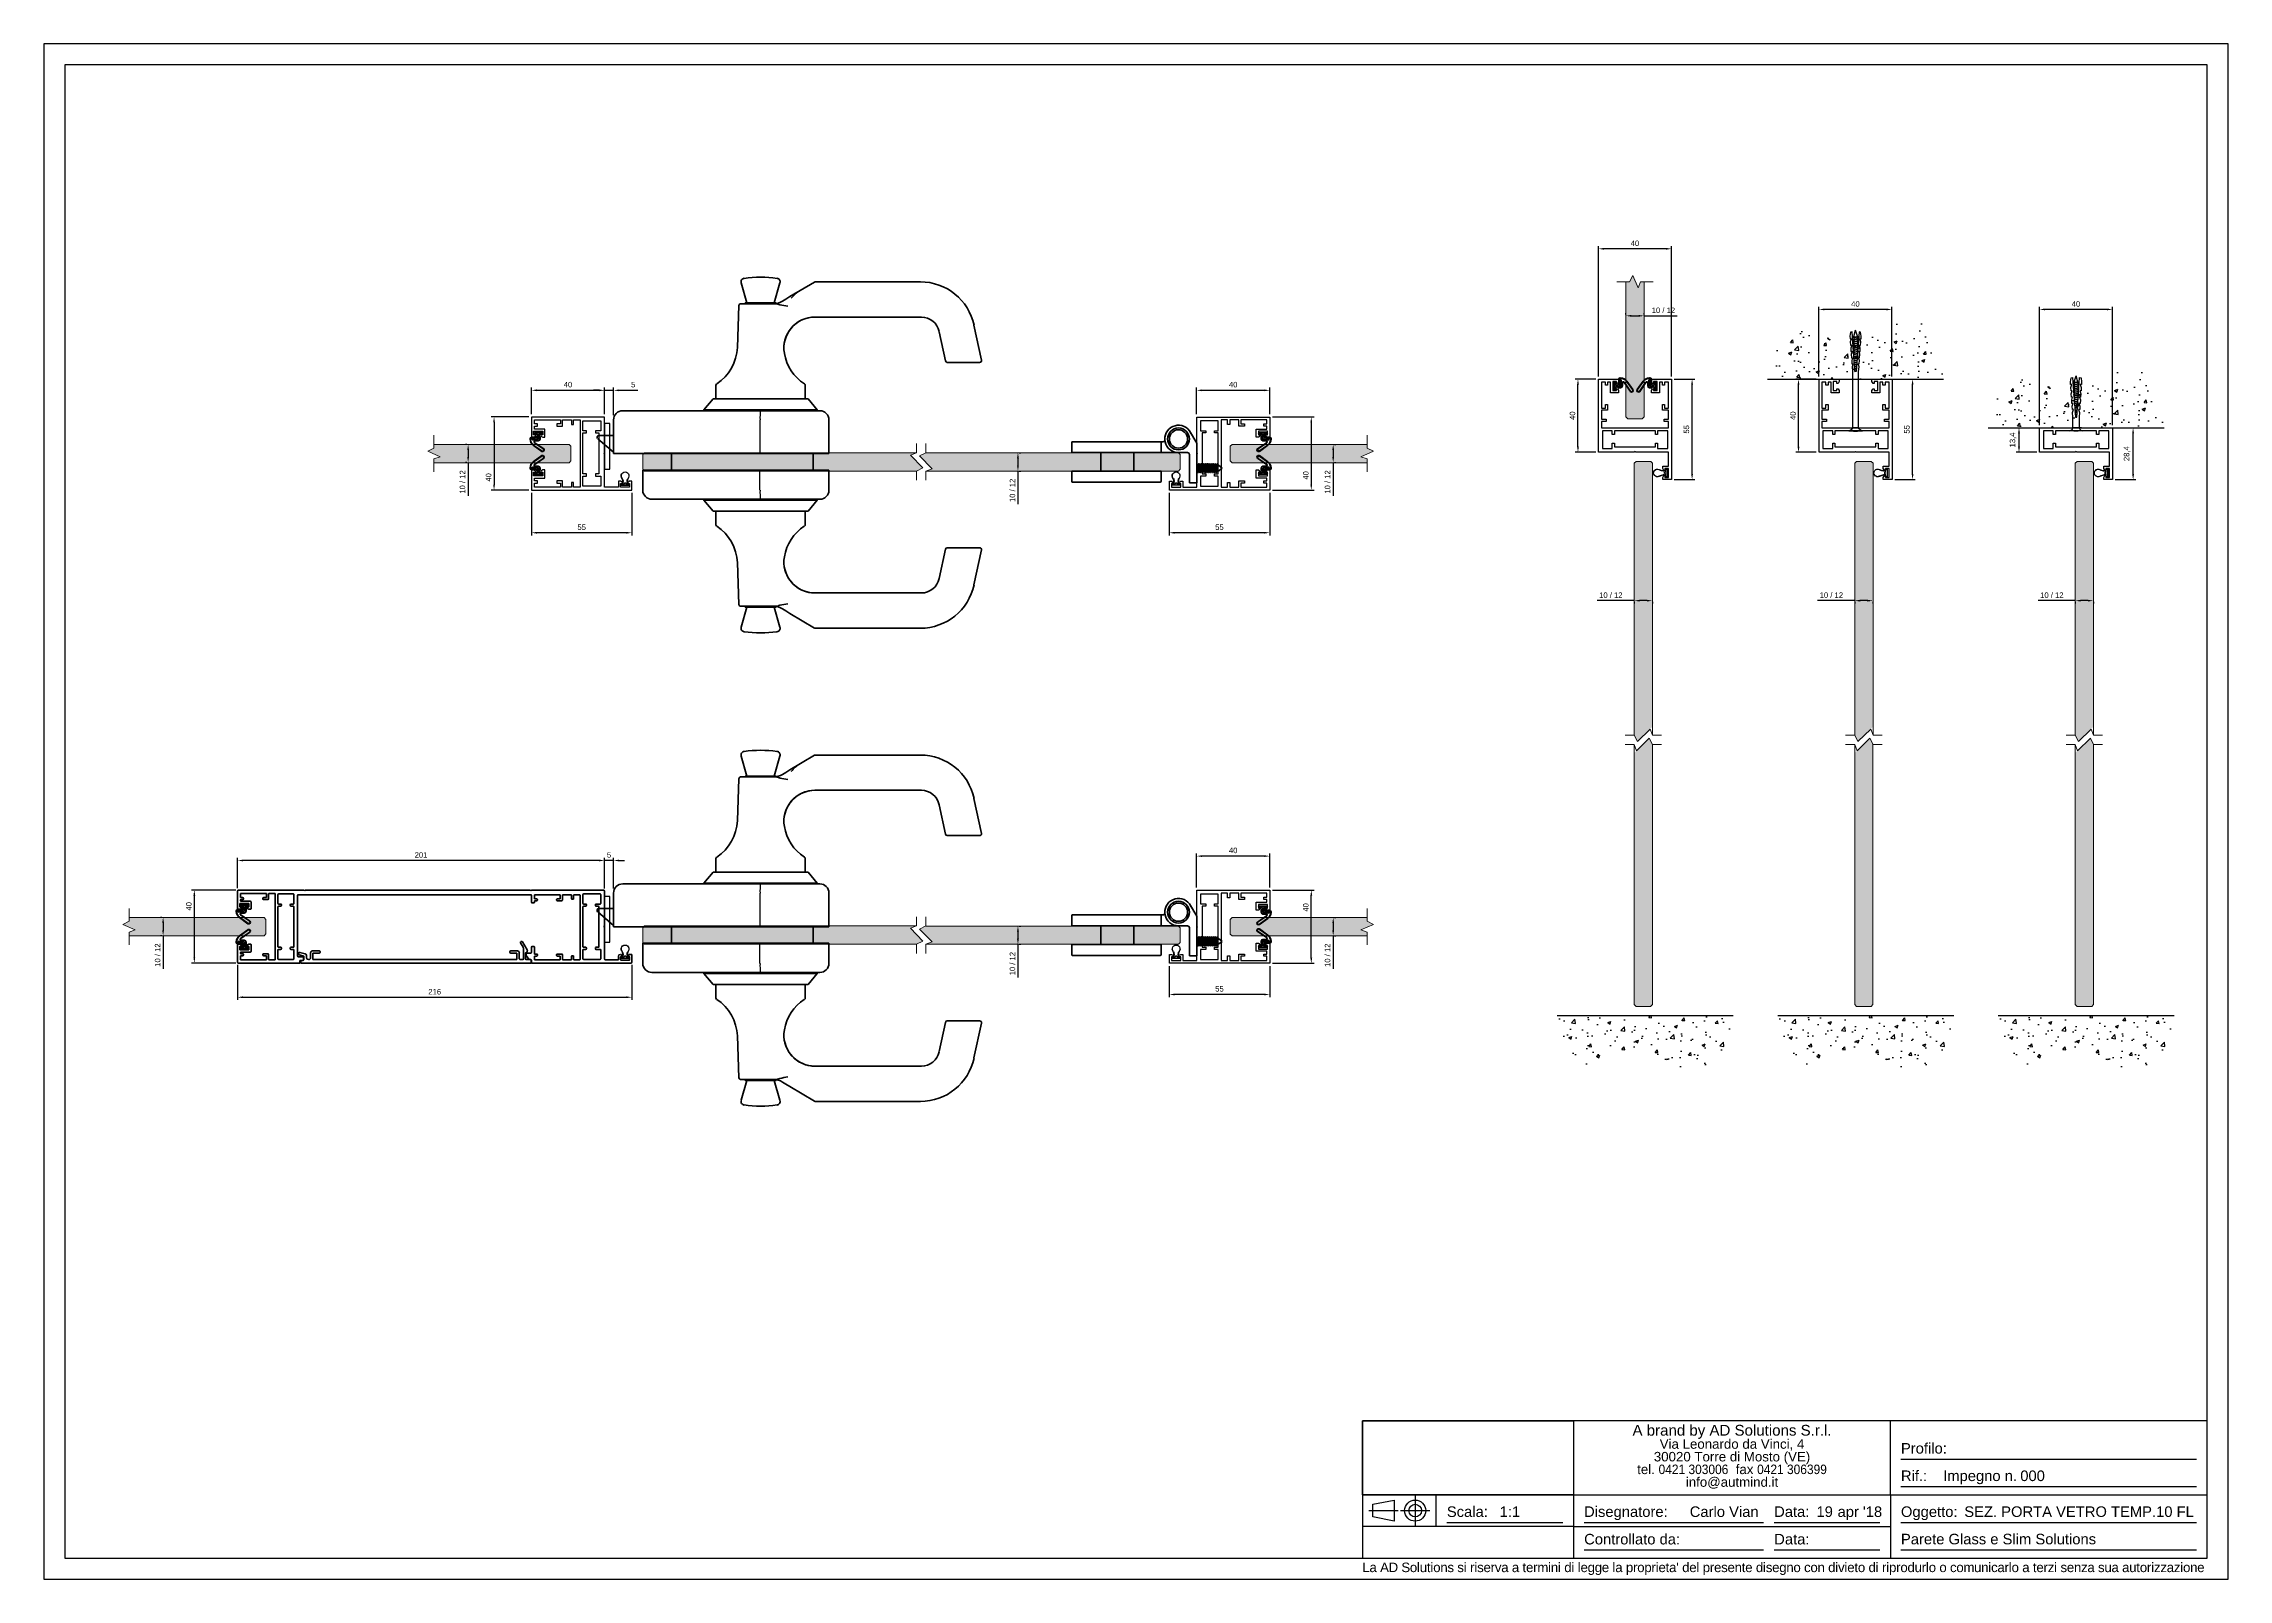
# Model space of a CAD drawing. Header units: millimetres. Extents: x 1679 to 2875, y 789 to 1630.
import ezdxf
from ezdxf.lldxf.tags import DXFTag

# ---------------------------------------------------------------- set-up
doc = ezdxf.new("R2010")
doc.units = ezdxf.units.MM
for name, color, linetype in [('48800_-_L2315', 7, 'Continuous'), ('48800_-_L3000', 7, 'Continuous'), ('8653_-_CERNIERA_', 7, 'Continuous'), ('8653_-_PERNO', 7, 'Continuous'), ('8653_-_SUPPORTO_', 7, 'Continuous'), ('Blocchi', 7, 'Continuous'), ('COMP', 41, 'Continuous'), ('MANIGLIA_HOPPE_H', 7, 'Continuous'), ('MODULO_TECNICO_S', 7, 'Continuous'), ('PARTENZA_VERTICA', 7, 'Continuous'), ('quote', 3, 'Continuous'), ('RISCONTRO_SERRAT', 7, 'Continuous'), ('SCATTO_PER_MODUL', 7, 'Continuous'), ('TSPIC_M4_8X25', 7, 'Continuous')]:
    doc.layers.add(name, color=color, linetype=linetype)
doc.layers.add('GLASS & JOINTS', color=250, linetype='Continuous', lineweight=13)
doc.layers.add('NOTES', color=7, linetype='Continuous', lineweight=15)
doc.layers.add('GLASS HATCH', color=7, linetype='Continuous', true_color=0xb8ffed, transparency=0.5)
doc.styles.get("Standard").update_dxf_attribs({"font": 'arial.ttf'})
tags = doc.linetypes.add('HIDDEN2', pattern=[4.7625, 3.175, -1.5875]).pattern_tags.tags
tags[6:7] = [DXFTag(74, 4), DXFTag(75, 0), DXFTag(340, '0'), DXFTag(46, 0.0), DXFTag(50, 0.0), DXFTag(44, 0.0), DXFTag(45, 0.0)]
tags[4:5] = [DXFTag(74, 4), DXFTag(75, 0), DXFTag(340, '0'), DXFTag(46, 0.0), DXFTag(50, 0.0), DXFTag(44, 0.0), DXFTag(45, 0.0)]
doc.dimstyles.new('ISO-25$0', dxfattribs={"dimtxt": 3, "dimasz": 3, "dimexe": 1.5, "dimexo": 1.5, "dimgap": 1.5, "dimtad": 1, "dimtxsty": 'Standard', "dimcen": 2.5, "dimadec": 0, "dimazin": 0, "dimtfac": 1, "dimtmove": 0, "dimatfit": 3, "dimfxl": 1, "dimarcsym": 0})
picture_1 = doc.add_image_def('image1.jpg', size_in_pixel=(2362, 827))

# ---------------------------------------------------------------- blocks, each defined once
blk = doc.blocks.new('cassaporta Glass')
at = {"color": 4}
for p, q in [((20, 15), (15.2, 15)), ((15.2, 15), (15.2, 13.8)), ((15.2, 13.8), (15.8, 12.8)), ((15.8, 12.8), (16.4, 12.8)), ((16.4, 12.8), (16.4, 13.8)), ((16.4, 13.8), (18.4, 13.8)), ((18.4, 13.8), (18.4, 8.8)), ((20, -40), (20, 15)), ((15.8, 9.9), (15.2, 8.8)), ((15.2, 8.8), (15.2, 7.6)), ((15.2, 7.6), (18.4, 7.6)), ((16.4, 9.9), (15.8, 9.9)), ((16.4, 8.8), (16.4, 9.9)), ((18.4, 8.8), (16.4, 8.8)), ((18.4, 7.6), (18.4, 0)), ((-0.4, 0), (-20, 0)), ((-20, 0), (-20, -40)), ((-17.9, -11.8), (-17.9, -2)), ((-17.9, -2), (-12.5, -2)), ((-12.5, -11.8), (-17.9, -11.8)), ((-12.5, -2), (-12.5, -5)), ((-12.5, -5), (-11.3, -5)), ((-11.3, -9.8), (-12.5, -9.8)), ((-12.5, -9.8), (-12.5, -11.8)), ((-11.3, -5), (-11.3, -3)), ((-11.3, -3), (11.2, -3)), ((-11.3, -11.8), (-11.3, -9.8)), ((11.2, -11.8), (-11.3, -11.8)), ((0, -0.4), (-0.4, 0)), ((0.4, 0), (0, -0.4)), ((18.4, 0), (0.4, 0)), ((11.2, -3), (11.2, -5)), ((11.2, -5), (12.4, -5)), ((12.4, -9.8), (11.2, -9.8)), ((11.2, -9.8), (11.2, -11.8)), ((12.4, -5), (12.4, -2)), ((12.4, -2), (17.9, -2)), ((12.4, -11.8), (12.4, -9.8)), ((17.9, -11.8), (12.4, -11.8)), ((17.9, -2), (17.9, -11.8)), ((-18.4, -16.9), (-18.4, -13.4)), ((-18.4, -13.4), (18.4, -13.4)), ((-15.9, -16.9), (-18.4, -16.9)), ((-18.4, -23), (-18.4, -18.1)), ((-18.4, -18.1), (-15.9, -18.1)), ((-15, -23), (-18.4, -23)), ((-15.9, -18.1), (-15.9, -16.9)), ((-15, -26.1), (-15, -23)), ((18.4, -23), (15, -23)), ((15, -23), (15, -26.1)), ((18.4, -16.9), (15.9, -16.9)), ((15.9, -16.9), (15.9, -18.1)), ((15.9, -18.1), (18.4, -18.1)), ((18.4, -13.4), (18.4, -16.9)), ((18.4, -18.1), (18.4, -23)), ((-18.4, -38.4), (-18.4, -24.1)), ((-18.4, -24.1), (-16.2, -24.1)), ((-16.2, -24.1), (-16.2, -26.1)), ((-16.2, -26.1), (-15, -26.1)), ((-9, -32.6), (-13.4, -32.6)), ((-13.4, -32.6), (-13.4, -38.4)), ((-12.2, -38.8), (-12.2, -33.8)), ((-12.2, -33.8), (-10.2, -33.8)), ((-10.2, -33.8), (-10.2, -34.8)), ((-10.2, -34.8), (-9.6, -34.8)), ((-9.6, -34.8), (-9, -33.8)), ((-9, -33.8), (-9, -32.6)), ((13.4, -32.6), (9, -32.6)), ((9, -32.6), (9, -33.8)), ((9, -33.8), (9.6, -34.8)), ((9.6, -34.8), (10.2, -34.8)), ((10.2, -34.8), (10.2, -33.8)), ((10.2, -33.8), (12.2, -33.8)), ((12.2, -33.8), (12.2, -38.8)), ((13.4, -38.4), (13.4, -32.6)), ((15, -26.1), (16.2, -26.1)), ((16.2, -26.1), (16.2, -24.1)), ((16.2, -24.1), (18.4, -24.1)), ((18.4, -24.1), (18.4, -38.4)), ((-20, -40), (-9, -40)), ((-16.2, -38.4), (-18.4, -38.4)), ((-15, -36.7), (-16.2, -36.7)), ((-16.2, -36.7), (-16.2, -38.4)), ((-15, -38.4), (-15, -36.7)), ((-13.4, -38.4), (-15, -38.4)), ((-10.2, -38.8), (-12.2, -38.8)), ((-9.6, -37.7), (-10.2, -37.7)), ((-10.2, -37.7), (-10.2, -38.8)), ((-9, -38.8), (-9.6, -37.7)), ((-9, -40), (-9, -38.8)), ((9.6, -37.7), (9, -38.8)), ((9, -38.8), (9, -40)), ((9, -40), (20, -40)), ((10.2, -37.7), (9.6, -37.7)), ((10.2, -38.8), (10.2, -37.7)), ((12.2, -38.8), (10.2, -38.8)), ((15, -38.4), (13.4, -38.4)), ((16.2, -36.7), (15, -36.7)), ((15, -36.7), (15, -38.4)), ((16.2, -38.4), (16.2, -36.7)), ((18.4, -38.4), (16.2, -38.4))]:
    blk.add_line(p, q, dxfattribs=at)
blk = doc.blocks.new('48800')
at = {"layer": '48800_-_L3000', "linetype": 'Continuous', "lineweight": 5}
h = blk.add_hatch(dxfattribs=at)
h.set_pattern_fill('LINE', color=3, scale=2, angle=45, style=0)
h.set_pattern_definition([(45, (-6239.775, -3270.2284), (-4.490128, 4.490128), [])])
edge = h.paths.add_edge_path()
edge.add_arc((9.4, 2.4), 0.897, 334.1295, 494.3643)
edge.add_line((8.8, 3.1), (5.4, -1.9))
edge.add_arc((4.9, -1.5), 0.632, 270, 326.6991, ccw=False)
edge.add_arc((5, -1.5), 0.64, 180.3129, 262.8679, ccw=False)
edge.add_line((4.4, -1.5), (4.4, 0))
edge.add_arc((3.4, 0), 1, 0, 90)
edge.add_line((3.4, 1), (2.4, 1))
edge.add_arc((2.4, 0.7), 0.253, 90, 120)
edge.add_line((2.3, 0.9), (1.6, 0.5))
edge.add_arc((1.5, 0.8), 0.253, 270, 300, ccw=False)
edge.add_line((1.5, 0.5), (1, 0.5))
edge.add_line((1, 0.5), (1, 0.4))
edge.add_line((1, 0.4), (1.5, 0.4))
edge.add_arc((1.5, 0.8), 0.353, 270, 300)
edge.add_line((1.6, 0.5), (2.3, 0.8))
edge.add_arc((2.4, 0.7), 0.153, 90, 120, ccw=False)
edge.add_line((2.4, 0.9), (3.4, 0.9))
edge.add_arc((3.4, 0), 0.9, 0.0699, 90, ccw=False)
edge.add_line((4.3, 0), (4.3, -1.5))
edge.add_arc((5, -1.5), 0.74, 180.2005, 263.35)
edge.add_arc((4.9, -1.5), 0.732, 269.5118, 326.6433)
edge.add_line((5.5, -1.9), (8.8, 3))
edge.add_arc((9.4, 2.4), 0.797, -25.2784, 133.6585, ccw=False)
edge.add_line((10.1, 2.1), (6.7, -2.7))
edge.add_arc((3.5, -0.4), 3.9, 270, 324.4343, ccw=False)
edge.add_line((3.5, -4.3), (3.3, -4.3))
edge.add_arc((3.3, -3.5), 0.839, 196.694, 268.7318, ccw=False)
edge.add_line((2.5, -3.7), (2.5, -1.2))
edge.add_arc((2.1, -1.2), 0.353, 359.8862, 420)
edge.add_line((2.3, -0.8), (1.6, -0.5))
edge.add_arc((1.5, -0.8), 0.353, 60, 90)
edge.add_line((1.5, -0.4), (1, -0.4))
edge.add_line((1, -0.4), (1, -0.5))
edge.add_line((1, -0.5), (1.5, -0.5))
edge.add_arc((1.5, -0.8), 0.253, 60, 90, ccw=False)
edge.add_line((1.6, -0.5), (2.3, -0.9))
edge.add_arc((2.1, -1.2), 0.253, 0, 60, ccw=False)
edge.add_line((2.4, -1.2), (2.4, -3.7))
edge.add_arc((3.3, -3.5), 0.939, 195.7327, 268.8012)
edge.add_line((3.3, -4.4), (3.5, -4.4))
edge.add_arc((3.5, -0.4), 4, 270, 324.4343)
edge.add_line((6.8, -2.7), (10.2, 2))
at = {"layer": '48800_-_L2315', "color": 3, "linetype": 'Continuous', "lineweight": 50}
for p, q in [((2.4, 0.9), (2.4, 0.8)), ((2.4, 0.4), (2.4, 0.3)), ((3.3, 0.9), (3.3, 0.8)), ((2.4, -0.4), (2.4, -0.5)), ((2.4, -0.8), (2.4, -0.9)), ((3.3, -0.1), (3.3, -0.2)), ((3.3, -3.4), (3.3, -3.4)), ((3.3, -4.3), (3.3, -4.3))]:
    blk.add_line(p, q, dxfattribs=at)
at = {"layer": '48800_-_L3000', "color": 3, "linetype": 'Continuous', "lineweight": 50}
for p, q in [((0, 2), (0, -2)), ((0.8, 0.6), (0.8, 2)), ((1.5, 0.5), (1, 0.5)), ((1, 0.5), (1, 0.4)), ((1, 0.4), (1.5, 0.4)), ((2, 0.4), (1, 0.4)), ((2.3, 0.9), (1.6, 0.5)), ((1.6, 0.5), (2.3, 0.8)), ((2.3, 0.8), (1.7, 0.4)), ((1.7, 0.4), (2, 0.4)), ((3.4, 1), (2.4, 1)), ((2.4, 0.9), (3.4, 0.9)), ((3.4, 0.8), (2.4, 0.8)), ((8.8, 3.1), (5.4, -1.9)), ((5.5, -1.9), (8.8, 3)), ((8.9, 3), (5.6, -1.9)), ((6.7, -2.7), (10.1, 2.1)), ((10.1, 2.1), (6.7, -2.7)), ((6.8, -2.7), (10.2, 2)), ((0.8, -2), (0.8, -0.6)), ((1.5, -0.4), (1, -0.4)), ((1, -0.4), (1, -0.5)), ((1, -0.4), (2, -0.4)), ((1, -0.5), (1.5, -0.5)), ((2.3, -0.8), (1.6, -0.5)), ((1.6, -0.5), (2.3, -0.9)), ((2, -0.4), (1.7, -0.4)), ((1.7, -0.4), (2.3, -0.8)), ((2.4, -1.2), (2.4, -3.7)), ((2.5, -1.2), (2.5, -3.7)), ((2.5, -3.7), (2.5, -1.2)), ((3, -3), (3, -1.4)), ((3, -1.4), (3, -3)), ((3.3, -4.3), (3.5, -4.3)), ((3.5, -4.3), (3.3, -4.3)), ((3.3, -4.4), (3.5, -4.4)), ((3.8, -1.4), (3.8, -3)), ((3.8, -3), (3.8, -1.4)), ((4.2, -1.5), (4.2, 0)), ((4.3, 0), (4.3, -1.5)), ((4.4, -1.5), (4.4, 0))]:
    blk.add_line(p, q, dxfattribs=at)
for centre, radius, start, end in [((0.4, 2), 0.379, 0, 180), ((1, 0.6), 0.253, 180, 270), ((1.5, 0.8), 0.253, 270, 300), ((1.5, 0.8), 0.353, 270, 300), ((2, -1.4), 1.85, 0, 90), ((2, -1.4), 1.8, 0, 90), ((2.4, 0.7), 0.253, 90, 120), ((2.4, 0.7), 0.153, 90, 120), ((2.4, 0.7), 0.103, 90, 120), ((3.4, 0), 1, 0, 90), ((3.4, 0), 0.9, 0.0699, 90), ((3.4, 0), 0.85, 0.1094, 90), ((9.4, 2.4), 0.897, 334.1295, 134.3643), ((9.4, 2.4), 0.797, 334.7216, 133.6585), ((9.4, 2.4), 0.747, 335.0614, 133.2533), ((0.4, -2), 0.379, 180, 0), ((1, -0.6), 0.253, 90, 180), ((1.5, -0.8), 0.353, 60, 90), ((1.5, -0.8), 0.253, 60, 90), ((2, -1.4), 0.95, 0, 90), ((2, -1.4), 1, 0, 90), ((2.1, -1.2), 0.403, 359.846, 60), ((2.1, -1.2), 0.353, 359.8862, 60), ((2.1, -1.2), 0.253, 0, 60), ((3.3, -3.5), 0.939, 195.7327, 268.8012), ((3.3, -3.5), 0.789, 197.2424, 268.6922), ((3.3, -3.5), 0.839, 196.694, 268.7318), ((3.4, -3), 0.429, 180, 0), ((3.4, -3), 0.379, 180, 0), ((3.5, -0.4), 3.85, 270, 324.4343), ((3.5, -0.4), 3.9, 270, 324.4343), ((3.5, -0.4), 4, 270, 324.4343), ((5, -1.5), 0.79, 180.1525, 263.5452), ((5, -1.5), 0.74, 180.2005, 263.35), ((5, -1.5), 0.64, 180.3129, 262.8679), ((4.9, -1.5), 0.782, 269.3145, 326.6195), ((4.9, -1.5), 0.632, 270, 326.6991), ((4.9, -1.5), 0.732, 269.5118, 326.6433)]:
    blk.add_arc(centre, radius, start, end, dxfattribs=at)
at = {"layer": 'PARTENZA_VERTICA', "color": 3, "linetype": 'Continuous', "lineweight": 50}
for p, q in [((2.2, 0.7), (2.2, 0.8)), ((2.2, 0.4), (2.2, 0.4)), ((2.2, -0.4), (2.2, -0.4)), ((2.2, -0.8), (2.2, -0.7))]:
    blk.add_line(p, q, dxfattribs=at)
blk = doc.blocks.new('tassello lungo')
at = {"color": 3}
blk.add_lwpolyline([(-1.7, 1.6), (1.7, 1.6), (1.7, 32.5), (1.9, 35), (1.4, 36.6), (2, 36.6), (2.1, 38.4), (1.6, 40), (2.2, 40), (2.4, 41.9), (1.9, 43.5), (2.5, 43.4), (2.6, 45.3), (2.1, 46.9), (2.7, 46.8), (2.9, 48.7), (2.3, 50.3), (3, 50.3), (3.1, 51.8), (2.8, 54), (1.9, 54.1), (0.4, 32.5), (-0.4, 32.5), (-1.9, 54.1), (-2.8, 54), (-3.1, 51.8), (-3, 50.3), (-2.3, 50.3), (-2.9, 48.7), (-2.7, 46.8), (-2.1, 46.9), (-2.6, 45.3), (-2.5, 43.4), (-1.9, 43.5), (-2.4, 41.9), (-2.2, 40), (-1.6, 40), (-2.1, 38.4), (-2, 36.6), (-1.4, 36.6), (-1.9, 35), (-1.7, 32.5)], close=True, dxfattribs=at)
at = {"color": 8}
for points in [[(-1.2, 51.2), (1.2, 51.7)], [(-1.2, 50.9), (1.2, 51.5)], [(-1.2, 50), (1.2, 50.6)], [(-1.2, 49.7), (1.2, 50.3)], [(-1.2, 48.8), (1.2, 49.4)], [(-1.2, 48.6), (1.2, 49.1)], [(-1.2, 47.7), (1.2, 48.2)], [(-1.2, 47.4), (1.2, 48)], [(-1, 51.6), (0, 55)], [(-1, 51.6), (-1, 51.2)], [(-1, 50.9), (-1, 50)], [(-1, 49.8), (-1, 48.9)], [(-1, 48.6), (-1, 47.7)], [(1, 51.7), (0, 55)], [(1, 51.4), (1, 50.5)], [(1, 50.3), (1, 49.4)], [(1, 49.1), (1, 48.2)], [(1, 48), (1, 47.1)], [(-1.2, 46.5), (1.2, 47.1)], [(-1.2, 46.3), (1.2, 46.8)], [(-1.2, 45.4), (1.2, 45.9)], [(-1.2, 45.1), (1.2, 45.7)], [(-1.2, 44.2), (1.2, 44.8)], [(-1.2, 43.9), (1.2, 44.5)], [(-1.1, 43), (1.1, 43.6)], [(-1.1, 42.8), (1.1, 43.3)], [(-1, 47.5), (-1, 46.6)], [(-1, 46.3), (-1, 45.4)], [(-1, 45.1), (-1, 44.2)], [(-1, 44), (-1, 43.1)], [(-1, 42.8), (-1, 41.9)], [(-1, 41.9), (1.1, 42.4)], [(-1, 41.7), (1, 42.2)], [(-0.9, 40.8), (1, 41.2)], [(-0.9, 40.5), (1, 41)], [(-0.9, 39.6), (0.9, 40.1)], [(-0.9, 39.4), (0.9, 39.8)], [(-0.8, 38.5), (0.8, 38.9)], [(-0.8, 38.2), (0.8, 38.6)], [(-0.7, 37.3), (0.7, 37.7)], [(-0.7, 37.1), (0.7, 37.4)], [(-0.6, 36.2), (0.7, 36.5)], [(-0.6, 35.9), (0.6, 36.3)], [(1, 46.8), (1, 45.9)], [(1, 45.6), (1, 44.7)], [(1, 44.5), (1, 43.6)], [(1, 43.3), (1, 42.4)], [(1, 42.2), (1, 41.9)], [(-0.6, 35.1), (0.6, 35.3)], [(-0.5, 34.8), (0.6, 35.1)], [(-0.5, 33.9), (0.5, 34.2)], [(-0.5, 33.7), (0.5, 33.9)], [(-0.4, 32.8), (0.4, 33)], [(-0.4, 32.5), (0.4, 32.7)]]:
    blk.add_lwpolyline(points, dxfattribs=at)
for points in [[(-1.2, 51.2, 0.243659), (-1.2, 50.9)], [(-1.2, 50, 0.243659), (-1.2, 49.7)], [(-1.2, 48.8, 0.243659), (-1.2, 48.6)], [(1.2, 51.5, 0.243659), (1.2, 51.7)], [(1.2, 50.3, 0.243659), (1.2, 50.6)], [(1.2, 49.1, 0.243659), (1.2, 49.4)], [(1.2, 48, 0.243659), (1.2, 48.2)], [(-1.2, 47.7, 0.243659), (-1.2, 47.4)], [(-1.2, 46.5, 0.243659), (-1.2, 46.3)], [(-1.2, 45.4, 0.243659), (-1.2, 45.1)], [(-1.2, 44.2, 0.243659), (-1.2, 43.9)], [(1.2, 46.8, 0.243659), (1.2, 47.1)], [(1.2, 45.7, 0.243659), (1.2, 45.9)], [(1.2, 44.5, 0.243659), (1.2, 44.8)]]:
    blk.add_lwpolyline(points, format="xyb", dxfattribs=at)
at = {"color": 3}
blk.add_lwpolyline([(-3.7, 0), (3.8, 0, -0.340122), (1.7, 1.6), (-1.7, 1.6, -0.340122)], format="xyb", close=True, dxfattribs=at)
blk.add_lwpolyline([(-2.3, 0, 0.133333), (2.3, 0)], format="xyb", dxfattribs=at)
blk = doc.blocks.new('tassello')
at = {"color": 3}
blk.add_lwpolyline([(3, 0), (-3, 0, -0.340122), (-1.38, -1.25), (1.38, -1.25, -0.340122)], format="xyb", close=True, dxfattribs=at)
blk.add_lwpolyline([(1.87, 0, 0.133333), (-1.88, 0)], format="xyb", dxfattribs=at)
blk.add_lwpolyline([(1.38, -1.25), (-1.38, -1.25), (-1.38, -6), (-1.51, -8), (-1.1, -9.28), (-1.6, -9.24), (-1.71, -10.74), (-1.29, -12.02), (-1.79, -11.99), (-1.9, -13.48), (-1.49, -14.76), (-1.99, -14.73), (-2.09, -16.23), (-1.68, -17.51), (-2.18, -17.47), (-2.28, -18.97), (-1.87, -20.25), (-2.37, -20.22), (-2.46, -21.46), (-2.2, -23.23), (-1.51, -23.28), (-0.3, -6), (0.3, -6), (1.51, -23.28), (2.2, -23.23), (2.46, -21.46), (2.37, -20.22), (1.87, -20.25), (2.28, -18.97), (2.18, -17.47), (1.68, -17.51), (2.09, -16.23), (1.99, -14.73), (1.49, -14.76), (1.9, -13.48), (1.79, -11.99), (1.29, -12.02), (1.71, -10.74), (1.6, -9.24), (1.1, -9.28), (1.51, -8), (1.38, -6)], close=True, dxfattribs=at)
at = {"color": 8}
for points in [[(0.5, -8.96), (-0.52, -9.21)], [(0.49, -8.76), (-0.51, -9)], [(0.44, -8.05), (-0.46, -8.27)], [(0.43, -7.85), (-0.44, -8.06)], [(0.38, -7.14), (-0.39, -7.32)], [(0.36, -6.93), (-0.38, -7.11)], [(0.31, -6.22), (-0.32, -6.38)], [(0.3, -6.02), (-0.31, -6.17)], [(0.92, -15.36), (-0.93, -15.81)], [(0.92, -16.29), (-0.93, -16.74)], [(0.92, -17.22), (-0.93, -17.67)], [(0.92, -18.14), (-0.93, -18.6)], [(0.92, -19.07), (-0.93, -19.53)], [(0.89, -14.44), (-0.92, -14.88)], [(0.92, -15.15), (-0.93, -15.61)], [(0.92, -16.08), (-0.93, -16.53)], [(0.92, -17.01), (-0.93, -17.46)], [(0.92, -17.94), (-0.93, -18.39)], [(0.92, -18.87), (-0.93, -19.32)], [(0.87, -14.24), (-0.9, -14.67)], [(0.82, -13.53), (-0.85, -13.94)], [(0.81, -13.32), (-0.84, -13.73)], [(-0.82, -13.72), (-0.82, -13.55)], [(-0.82, -14.65), (-0.82, -13.93)], [(-0.82, -15.58), (-0.82, -14.86)], [(-0.82, -16.51), (-0.82, -15.79)], [(-0.82, -17.44), (-0.82, -16.72)], [(-0.82, -18.37), (-0.82, -17.64)], [(-0.82, -19.3), (-0.82, -18.57)], [(0.76, -12.61), (-0.79, -12.99)], [(0.75, -12.41), (-0.77, -12.78)], [(0.7, -11.7), (-0.72, -12.05)], [(0.68, -11.5), (-0.71, -11.84)], [(0.63, -10.79), (-0.65, -11.1)], [(0.62, -10.59), (-0.64, -10.89)], [(0.57, -9.87), (-0.59, -10.16)], [(0.55, -9.67), (-0.57, -9.95)], [(0.83, -14.25), (0.83, -13.55)], [(0.83, -15.18), (0.83, -14.45)], [(0.83, -16.11), (0.83, -15.38)], [(0.83, -17.03), (0.83, -16.31)], [(0.83, -17.96), (0.83, -17.24)], [(0.83, -18.89), (0.83, -18.17)], [(0.83, -19.82), (0.83, -19.1)], [(0.92, -20), (-0.93, -20.45)], [(0.92, -20.93), (-0.93, -21.38)], [(0.92, -19.8), (-0.93, -20.25)], [(0.92, -20.72), (-0.93, -21.18)], [(-0.82, -20.22), (-0.82, -19.5)], [(-0.82, -21.15), (-0.82, -20.43)], [(-0.8, -21.35), (0, -24.04)], [(0.83, -21.29), (0, -24.04)], [(0.83, -20.75), (0.83, -20.03)], [(0.83, -21.29), (0.83, -20.95)]]:
    blk.add_lwpolyline(points, dxfattribs=at)
for points in [[(-0.93, -15.61, 0.243659), (-0.93, -15.81)], [(-0.93, -16.53, 0.243659), (-0.93, -16.74)], [(-0.93, -17.46, 0.243659), (-0.93, -17.67)], [(-0.93, -18.39, 0.243659), (-0.93, -18.6)], [(0.92, -15.36, 0.243659), (0.92, -15.15)], [(0.92, -16.29, 0.243659), (0.92, -16.08)], [(0.92, -17.22, 0.243659), (0.92, -17.01)], [(0.92, -18.14, 0.243659), (0.92, -17.94)], [(0.92, -19.07, 0.243659), (0.92, -18.87)], [(-0.93, -19.32, 0.243659), (-0.93, -19.53)], [(-0.93, -20.25, 0.243659), (-0.93, -20.45)], [(-0.93, -21.18, 0.243659), (-0.93, -21.38)], [(0.92, -20, 0.243659), (0.92, -19.8)], [(0.92, -20.93, 0.243659), (0.92, -20.72)]]:
    blk.add_lwpolyline(points, format="xyb", dxfattribs=at)
blk = doc.blocks.new('modulo tecnico')
at = {"layer": 'MODULO_TECNICO_S', "color": 1, "linetype": 'Continuous', "lineweight": 50}
for p, q in [((-201, 19.5), (-201, 9.8)), ((-164.7, 20), (-200.5, 20)), ((-199.8, 11), (-199.8, 12.4)), ((-199.5, 12.7), (-195.1, 12.7)), ((-199.4, 18.2), (-185.2, 18.2)), ((-199.4, 16), (-199.4, 18.2)), ((-198.2, 16), (-199.4, 16)), ((-199, 14.8), (-198.2, 14.8)), ((-194.1, 13.9), (-199, 13.9)), ((-197.7, 15.3), (-197.7, 15.5)), ((-194.8, 12.4), (-194.8, 11)), ((-193.6, 9.8), (-193.6, 13.4)), ((-187.2, 15.5), (-187.2, 15.3)), ((-185.2, 16), (-186.7, 16)), ((-186.7, 14.8), (-184.5, 14.8)), ((-185.2, 18.2), (-185.2, 16)), ((-184, 15.3), (-184, 17.9)), ((-183.7, 18.2), (-180.7, 18.2)), ((-180.4, 17.9), (-180.4, -17.9)), ((-178.9, 12.7), (-178.9, 17.6)), ((-178.6, 17.9), (-170.4, 17.9)), ((-177.4, 12.4), (-178.6, 12.4)), ((-170.4, 12.4), (-171.6, 12.4)), ((-170.1, 17.6), (-170.1, 12.7)), ((-168.2, -16), (-168.2, 17)), ((-167.7, 17.5), (-40.5, 17.5)), ((-164.4, 19.7), (-164.7, 20)), ((-164.1, 20), (-164.4, 19.7)), ((-40.6, 20), (-164.1, 20)), ((-40.3, 19.7), (-40.6, 20)), ((-40, 20), (-40.3, 19.7)), ((-0.5, 20), (-40, 20)), ((-40, 17), (-40, 13.5)), ((-39.5, 13), (-38.9, 13)), ((-38.4, 17.5), (-24.2, 17.5)), ((-38.4, 15.3), (-38.4, 17.5)), ((-37.2, 15.3), (-38.4, 15.3)), ((-38.4, 14.1), (-37.2, 14.1)), ((-38.4, 13.5), (-38.4, 14.1)), ((-36.7, 14.6), (-36.7, 14.8)), ((-26.2, 14.8), (-26.2, 14.6)), ((-24.2, 15.3), (-25.7, 15.3)), ((-25.7, 14.1), (-23.5, 14.1)), ((-24.2, 17.5), (-24.2, 15.3)), ((-23, 17.5), (-18.1, 17.5)), ((-23, 14.6), (-23, 17.5)), ((-18.1, 17.5), (-18.1, 15.5)), ((-17.6, 15), (-17.4, 15)), ((-16.9, 15.5), (-16.9, 17.2)), ((-16.6, 17.5), (-13.7, 17.5)), ((-13.4, 17.2), (-13.4, -17.9)), ((-11.8, 12.7), (-11.8, 17.6)), ((-11.5, 17.9), (-2.3, 17.9)), ((-10.3, 12.4), (-11.5, 12.4)), ((-2.3, 12.4), (-4.5, 12.4)), ((-2, 17.6), (-2, 12.7)), ((0, 0.4), (0, 19.5)), ((-200.7, 9.5), (-199.9, 9.5)), ((-199.7, 9.5), (-198.9, 10)), ((-199, 10.7), (-199.5, 10.7)), ((-198.7, 10.3), (-198.7, 10.4)), ((-195.8, 10.4), (-195.8, 10.3)), ((-195.7, 10), (-194.9, 9.5)), ((-195.1, 10.7), (-195.6, 10.7)), ((-194.7, 9.5), (-193.9, 9.5)), ((-178.9, -11), (-178.9, 10.9)), ((-178.6, 11.2), (-177.4, 11.2)), ((-176.9, 11.7), (-176.9, 11.9)), ((-172.1, 11.9), (-172.1, 11.7)), ((-171.6, 11.2), (-170.4, 11.2)), ((-170.1, 10.9), (-170.1, -11)), ((-11.8, -11), (-11.8, 10.9)), ((-11.5, 11.2), (-10.3, 11.2)), ((-9.8, 11.7), (-9.8, 11.9)), ((-5, 11.9), (-5, 11.7)), ((-4.5, 11.2), (-3.3, 11.2)), ((-3, 10.9), (-3, -11)), ((-0.4, 0), (0, 0.4)), ((0, -0.4), (-0.4, 0)), ((-201, -9.8), (-201, -19.5)), ((-199.9, -9.5), (-200.7, -9.5)), ((-199.8, -12.4), (-199.8, -11)), ((-198.9, -10), (-199.7, -9.5)), ((-199.5, -10.7), (-199, -10.7)), ((-198.7, -10.4), (-198.7, -10.3)), ((-195.8, -10.3), (-195.8, -10.4)), ((-194.9, -9.5), (-195.7, -10)), ((-195.6, -10.7), (-195.1, -10.7)), ((-194.8, -11), (-194.8, -12.4)), ((-193.9, -9.5), (-194.7, -9.5)), ((-193.6, -13.4), (-193.6, -9.8)), ((-177.4, -11.3), (-178.6, -11.3)), ((-176.9, -12), (-176.9, -11.8)), ((-172.1, -11.8), (-172.1, -12)), ((-170.4, -11.3), (-171.6, -11.3)), ((-40, -11.3), (-40, -14)), ((-38.9, -10.8), (-39.5, -10.8)), ((-38.4, -15), (-38.4, -11.3)), ((-10.3, -11.3), (-11.5, -11.3)), ((-9.8, -12), (-9.8, -11.8)), ((-5, -11.8), (-5, -12)), ((-3.3, -11.3), (-4.5, -11.3)), ((0, -17.7), (0, -0.4)), ((-200.5, -20), (-167.1, -20)), ((-195.1, -12.7), (-199.5, -12.7)), ((-199.4, -16), (-198.2, -16)), ((-199.4, -18.2), (-199.4, -16)), ((-185.2, -18.2), (-199.4, -18.2)), ((-199, -13.9), (-194.1, -13.9)), ((-198.2, -14.8), (-199, -14.8)), ((-197.7, -15.5), (-197.7, -15.3)), ((-187.2, -15.3), (-187.2, -15.5)), ((-184.5, -14.8), (-186.7, -14.8)), ((-186.7, -16), (-185.2, -16)), ((-185.2, -16), (-185.2, -18.2)), ((-184, -17.9), (-184, -15.3)), ((-180.7, -18.2), (-183.7, -18.2)), ((-178.9, -17.6), (-178.9, -12.8)), ((-178.6, -12.5), (-177.4, -12.5)), ((-170.4, -17.9), (-178.6, -17.9)), ((-171.6, -12.5), (-170.4, -12.5)), ((-170.1, -12.8), (-170.1, -17.6)), ((-165.3, -16.5), (-167.7, -16.5)), ((-166.8, -18.5), (-165.3, -18.5)), ((-166.8, -19.7), (-166.8, -18.5)), ((-164.8, -18), (-164.8, -17)), ((-42.9, -15.7), (-41.4, -17.8)), ((-40.5, -14.5), (-42.2, -14.5)), ((-41, -18), (-40.3, -18)), ((-40, -18.3), (-40, -19.7)), ((-39.7, -20), (14.5, -20)), ((-37.2, -15), (-38.4, -15)), ((-38.4, -16.2), (-37.2, -16.2)), ((-38.4, -18.2), (-38.4, -16.2)), ((-24.2, -18.2), (-38.4, -18.2)), ((-36.7, -15.7), (-36.7, -15.5)), ((-26.2, -15.5), (-26.2, -15.7)), ((-23.5, -15), (-25.7, -15)), ((-25.7, -16.2), (-24.2, -16.2)), ((-24.2, -16.2), (-24.2, -18.2)), ((-23, -18.2), (-23, -15.5)), ((-18.1, -18.2), (-23, -18.2)), ((-18.1, -16.4), (-18.1, -18.2)), ((-17.4, -15.9), (-17.6, -15.9)), ((-16.9, -17.9), (-16.9, -16.4)), ((-13.7, -18.2), (-16.6, -18.2)), ((-11.8, -17.6), (-11.8, -12.8)), ((-11.5, -12.5), (-10.3, -12.5)), ((-2.3, -17.9), (-11.5, -17.9)), ((-4.5, -12.5), (-2.3, -12.5)), ((-2, -12.8), (-2, -17.6)), ((7.6, -18.2), (0.5, -18.2)), ((7.6, -16.2), (7.6, -18.2)), ((8.7, -15.2), (8.6, -15.2)), ((8.8, -18.1), (8.8, -16.7)), ((9.7, -15.7), (8.9, -15.2)), ((9.1, -16.4), (9.5, -16.4)), ((13.5, -18.4), (9.1, -18.4)), ((9.8, -16.1), (9.8, -16)), ((12.7, -16), (12.7, -16.1)), ((13.7, -15.2), (12.9, -15.7)), ((13.1, -16.4), (13.5, -16.4)), ((13.8, -16.7), (13.8, -18.1)), ((14.7, -15.2), (13.9, -15.2)), ((15, -19.5), (15, -15.5))]:
    blk.add_line(p, q, dxfattribs=at)
for centre, radius, start, end in [((-200.5, 19.5), 0.5, 90, 180), ((-199.5, 12.4), 0.3, 90, 180), ((-199, 14.4), 0.45, 90, 270), ((-198.2, 15.5), 0.5, 0, 90), ((-198.2, 15.3), 0.5, 270, 0), ((-195.1, 12.4), 0.3, 0, 90), ((-194.1, 13.4), 0.5, 0, 90), ((-186.7, 15.5), 0.5, 90, 180), ((-186.7, 15.3), 0.5, 180, 270), ((-184.5, 15.3), 0.5, 270, 0), ((-183.7, 17.9), 0.3, 90, 180), ((-180.7, 17.9), 0.3, 0, 90), ((-178.6, 17.6), 0.3, 90, 180), ((-178.6, 12.7), 0.3, 180, 270), ((-177.4, 11.9), 0.5, 0, 90), ((-171.6, 11.9), 0.5, 90, 180), ((-170.4, 17.6), 0.3, 0, 90), ((-170.4, 12.7), 0.3, 270, 0), ((-167.7, 17), 0.5, 90, 180), ((-40.5, 17), 0.5, 0, 90), ((-39.5, 13.5), 0.5, 180, 270), ((-38.9, 13.5), 0.5, 270, 0), ((-37.2, 14.8), 0.5, 0, 90), ((-37.2, 14.6), 0.5, 270, 0), ((-25.7, 14.8), 0.5, 90, 180), ((-25.7, 14.6), 0.5, 180, 270), ((-23.5, 14.6), 0.5, 270, 0), ((-17.6, 15.5), 0.5, 180, 270), ((-17.4, 15.5), 0.5, 270, 0), ((-16.6, 17.2), 0.3, 90, 180), ((-13.7, 17.2), 0.3, 0, 90), ((-11.5, 17.6), 0.3, 90, 180), ((-11.5, 12.7), 0.3, 180, 270), ((-10.3, 11.9), 0.5, 0, 90), ((-4.5, 11.9), 0.5, 90, 180), ((-2.3, 17.6), 0.3, 0, 90), ((-2.3, 12.7), 0.3, 270, 0), ((-0.5, 19.5), 0.5, 0, 90), ((-200.7, 9.8), 0.3, 180, 270), ((-199.9, 9.8), 0.3, 270, 298.706), ((-199.5, 11), 0.3, 180, 270), ((-199, 10.4), 0.3, 0, 90), ((-199, 10.3), 0.3, 298.706, 0), ((-195.6, 10.4), 0.3, 90, 180), ((-195.6, 10.3), 0.3, 180, 241.294), ((-195.1, 11), 0.3, 270, 0), ((-194.7, 9.8), 0.3, 241.294, 270), ((-193.9, 9.8), 0.3, 270, 0), ((-178.6, 10.9), 0.3, 90, 180), ((-177.4, 11.7), 0.5, 270, 0), ((-171.6, 11.7), 0.5, 180, 270), ((-170.4, 10.9), 0.3, 0, 90), ((-11.5, 10.9), 0.3, 90, 180), ((-10.3, 11.7), 0.5, 270, 0), ((-4.5, 11.7), 0.5, 180, 270), ((-3.3, 10.9), 0.3, 0, 90), ((-200.7, -9.8), 0.3, 90, 180), ((-199.9, -9.8), 0.3, 61.294, 90), ((-199.5, -11), 0.3, 90, 180), ((-199, -10.4), 0.3, 270, 0), ((-199, -10.3), 0.3, 0, 61.294), ((-195.6, -10.3), 0.3, 118.706, 180), ((-195.6, -10.4), 0.3, 180, 270), ((-195.1, -11), 0.3, 0, 90), ((-194.7, -9.8), 0.3, 90, 118.706), ((-193.9, -9.8), 0.3, 0, 90), ((-178.6, -11), 0.3, 180, 270), ((-177.4, -11.8), 0.5, 0, 90), ((-177.4, -12), 0.5, 270, 0), ((-171.6, -11.8), 0.5, 90, 180), ((-171.6, -12), 0.5, 180, 270), ((-170.4, -11), 0.3, 270, 0), ((-39.5, -11.3), 0.5, 90, 180), ((-38.9, -11.3), 0.5, 0, 90), ((-11.5, -11), 0.3, 180, 270), ((-10.3, -11.8), 0.5, 0, 90), ((-10.3, -12), 0.5, 270, 0), ((-4.5, -11.8), 0.5, 90, 180), ((-4.5, -12), 0.5, 180, 270), ((-3.3, -11), 0.3, 270, 0), ((-200.5, -19.5), 0.5, 180, 270), ((-199.5, -12.4), 0.3, 180, 270), ((-199, -14.4), 0.45, 90, 270), ((-198.2, -15.3), 0.5, 0, 90), ((-198.2, -15.5), 0.5, 270, 0), ((-195.1, -12.4), 0.3, 270, 0), ((-194.1, -13.4), 0.5, 270, 0), ((-186.7, -15.3), 0.5, 90, 180), ((-186.7, -15.5), 0.5, 180, 270), ((-184.5, -15.3), 0.5, 0, 90), ((-183.7, -17.9), 0.3, 180, 270), ((-180.7, -17.9), 0.3, 270, 0), ((-178.6, -17.6), 0.3, 180, 270), ((-178.6, -12.8), 0.3, 90, 180), ((-170.4, -17.6), 0.3, 270, 0), ((-170.4, -12.8), 0.3, 0, 90), ((-167.7, -16), 0.5, 180, 270), ((-167.1, -19.7), 0.3, 270, 0), ((-165.3, -17), 0.5, 0, 90), ((-165.3, -18), 0.5, 270, 0), ((-42.2, -15.2), 0.75, 90, 215.0064), ((-41, -17.5), 0.5, 215.0064, 270), ((-40.5, -14), 0.5, 270, 0), ((-40.3, -18.3), 0.3, 0, 90), ((-39.7, -19.7), 0.3, 180, 270), ((-37.2, -15.5), 0.5, 0, 90), ((-37.2, -15.7), 0.5, 270, 0), ((-25.7, -15.5), 0.5, 90, 180), ((-25.7, -15.7), 0.5, 180, 270), ((-23.5, -15.5), 0.5, 0, 90), ((-17.6, -16.4), 0.5, 90, 180), ((-17.4, -16.4), 0.5, 0, 90), ((-16.6, -17.9), 0.3, 180, 270), ((-13.7, -17.9), 0.3, 270, 0), ((-11.5, -12.8), 0.3, 90, 180), ((-11.5, -17.6), 0.3, 180, 270), ((-2.3, -12.8), 0.3, 0, 90), ((-2.3, -17.6), 0.3, 270, 0), ((0.5, -17.7), 0.5, 180, 270), ((8.6, -16.2), 1, 90, 180), ((8.7, -15.5), 0.3, 61.294, 90), ((9.1, -16.7), 0.3, 90, 180), ((9.1, -18.1), 0.3, 180, 270), ((9.5, -16.1), 0.3, 270, 0), ((9.5, -16), 0.3, 0, 61.294), ((13.1, -16), 0.3, 118.706, 180), ((13.1, -16.1), 0.3, 180, 270), ((13.5, -16.7), 0.3, 0, 90), ((13.5, -18.1), 0.3, 270, 0), ((13.9, -15.5), 0.3, 90, 118.706), ((14.5, -19.5), 0.5, 270, 0), ((14.7, -15.5), 0.3, 0, 90)]:
    blk.add_arc(centre, radius, start, end, dxfattribs=at)
at = {"layer": 'RISCONTRO_SERRAT', "color": 1, "linetype": 'Continuous', "lineweight": 50}
blk.add_line((0, 6.4), (0, 16.5), dxfattribs=at)
blk = doc.blocks.new('maniglia Paris HCS vetro')
at = {"layer": 'MANIGLIA_HOPPE_H', "color": 3, "linetype": 'Continuous', "lineweight": 50}
for p, q in [((57, 87.1), (53.9, 98)), ((75.1, 98), (72, 87.1)), ((80.6, 90.5), (94, 98.5)), ((94.5, 98.6), (152.1, 98.6)), ((52.6, 85.6), (51.8, 62.7)), ((53.6, 86.6), (69, 86.6)), ((73, 87.1), (56, 87.1)), ((56, 87.1), (56, 86.6)), ((69, 86.6), (73.2, 86.6)), ((73, 86.7), (73, 87.1)), ((76.5, 88), (78.4, 89.1)), ((78.4, 89.1), (80.6, 90.5)), ((152.6, 79.3), (94.3, 79.3)), ((181.4, 74.8), (185.5, 55.7)), ((165.8, 55.3), (162.4, 71.3)), ((175, 54.5), (166.8, 54.5)), ((176.3, 54.5), (175, 54.5)), ((184.5, 54.5), (176.3, 54.5)), ((40, 41.9), (40, 34.5)), ((89, 34.5), (89, 41.9)), ((-11, 28), (8, 28)), ((8, 28), (64.5, 28)), ((38.5, 34.5), (33.5, 28.5)), ((95.5, 28.5), (33.5, 28.5)), ((33.5, 28.5), (33.5, 28)), ((90.5, 34.5), (38.5, 34.5)), ((97, 28), (64.5, 28)), ((95.5, 28.5), (90.5, 34.5)), ((95.5, 28), (95.5, 28.5)), ((-16, 5.3), (-24.7, 12.7)), ((-24.1, 14.5), (-16, 14.5)), ((-16, 23), (-16, 4.5)), ((102, 4.5), (102, 23)), ((-16, 4.5), (8, 4.5)), ((8, 4.5), (64.5, 4.5)), ((15.7, -4.5), (15.7, 4.5)), ((102, 4.5), (64.5, 4.5)), ((93.3, 4.5), (93.3, -4.5)), ((0, -4.5), (24, -4.5)), ((0, -15.5), (0, -4.5)), ((24, -4.5), (64.5, -4.5)), ((102, -4.5), (64.5, -4.5)), ((102, -15.5), (102, -4.5)), ((24, -20.5), (5, -20.5)), ((64.5, -20.5), (24, -20.5)), ((33.5, -20.5), (33.5, -21)), ((95.5, -21), (33.5, -21)), ((33.5, -21), (38.5, -27)), ((64.5, -20.5), (97, -20.5)), ((90.5, -27), (95.5, -21)), ((95.5, -21), (95.5, -20.5)), ((90.5, -27), (38.5, -27)), ((40, -27), (40, -34.4)), ((89, -34.4), (89, -27)), ((162.4, -63.8), (165.8, -47.8)), ((166.8, -47), (175, -47)), ((175, -47), (176.3, -47)), ((176.3, -47), (184.5, -47)), ((51.8, -55.2), (52.6, -78.1)), ((185.5, -48.2), (181.4, -67.3)), ((94.3, -71.8), (152.6, -71.8)), ((53.6, -79.1), (69, -79.1)), ((53.9, -90.5), (57, -79.6)), ((68.8, -79.1), (56, -79.1)), ((56, -79.1), (56, -79.6)), ((73, -79.6), (56, -79.6)), ((73.2, -79.1), (69, -79.1)), ((72, -79.6), (75.1, -90.5)), ((73, -79.6), (73, -79.2)), ((78.4, -81.6), (76.5, -80.5)), ((80.6, -83), (78.4, -81.6)), ((94, -91), (80.6, -83)), ((152.1, -91.1), (94.5, -91.1))]:
    blk.add_line(p, q, dxfattribs=at)
at = {"layer": 'MANIGLIA_HOPPE_H', "color": 3, "linetype": 'HIDDEN2', "lineweight": 25}
for p, q in [((64.2, 23), (64.2, 4.5)), ((64.2, -15.5), (64.2, -4.5))]:
    blk.add_line(p, q, dxfattribs=at)
at = {"layer": 'MANIGLIA_HOPPE_H', "color": 3, "linetype": 'Continuous', "lineweight": 50}
for centre, radius, start, end in [((55.8, 98.6), 2, 98.7588, 196.0015), ((64.5, 42), 59.2, 81.2412, 98.7588), ((73.2, 98.6), 2, 343.9985, 81.2412), ((94.5, 97.6), 1, 90, 120.9997), ((152.1, 68.6), 30, 12.0012, 90), ((53.6, 85.6), 1, 90, 177.9997), ((71.4, 96.6), 10, 270, 300.9997), ((109.4, 268.7), 185.9, 259.3786, 260.7535), ((94.3, 62.3), 17, 90, 189.6195), ((152.6, 69.3), 10, 11.9997, 90), ((26.8, 63.6), 25, 303.2644, 357.9997), ((102.2, 63.6), 25, 189.6195, 236.7356), ((166.8, 55.5), 1, 191.9997, 270), ((184.5, 55.5), 1, 270, 12.0012), ((41, 41.9), 1, 123.2644, 180), ((88, 41.9), 1, 0, 56.7356), ((-11, 23), 5, 90, 180), ((97, 23), 5, 0, 90), ((-24.1, 13.5), 1, 90, 229.5033), ((5, -15.5), 5, 180, 270), ((97, -15.5), 5, 270, 0), ((41, -34.4), 1, 180, 236.7352), ((26.8, -56.1), 25, 2.0003, 56.7352), ((102.2, -56.1), 25, 123.2648, 170.4091), ((88, -34.4), 1, 303.2648, 0), ((166.8, -48), 1, 90, 168.0003), ((184.5, -48), 1, 347.9988, 90), ((94.3, -54.8), 17, 170.4091, 270), ((152.1, -61.1), 30, 270, 347.9988), ((152.6, -61.8), 10, 270, 348.0003), ((53.6, -78.1), 1, 182.0003, 270), ((71.4, -89.1), 10, 59.0003, 90), ((109.4, -261.2), 185.9, 99.2465, 100.6214), ((55.8, -91.1), 2, 163.9985, 261.2412), ((64.5, -34.5), 59.2, 261.2412, 278.7588), ((73.2, -91.1), 2, 278.7588, 16.0015), ((94.5, -90.1), 1, 239.0003, 270)]:
    blk.add_arc(centre, radius, start, end, dxfattribs=at)
at = {"layer": 'MANIGLIA_HOPPE_H', "color": 3, "linetype": 'HIDDEN2', "lineweight": 25}
for centre, radius, start, end in [((99.9, 72.3), 25.5, 122.7362, 137.1865), ((332.4, 24.3), 268.2, 179.2054, 180.2736), ((332.4, -16.8), 268.2, 179.7264, 180.7946)]:
    blk.add_arc(centre, radius, start, end, dxfattribs=at)
at = {"layer": 'MANIGLIA_HOPPE_H', "color": 3, "linetype": 'Continuous', "lineweight": 50}
for centre, start_param, end_param in [((94.3, 62.3), 0, 1.614503), ((94.3, -54.8), 1.522329, 3.141593)]:
    blk.add_ellipse(centre, major_axis=(0, 17), ratio=0.99986, start_param=start_param, end_param=end_param, dxfattribs=at)
at = {"layer": 'MANIGLIA_HOPPE_H', "color": 3, "linetype": 'HIDDEN2', "lineweight": 25}
for centre, start_param, end_param in [((94.3, 62.3), 0, 1.622245), ((94.3, -54.8), 1.520997, 3.141593)]:
    blk.add_ellipse(centre, major_axis=(0, 17), ratio=0.99986, start_param=start_param, end_param=end_param, dxfattribs=at)
at = {"layer": 'MANIGLIA_HOPPE_H', "color": 3, "linetype": 'Continuous', "lineweight": 50}
for points in [[(73.2, 86.6), (73.4, 86.6), (73.5, 86.5), (73.8, 86.5), (74, 86.4), (74.3, 86.3), (74.5, 86.2), (74.8, 86.1), (75, 86), (75.2, 86)], [(75.2, -78.5), (75, -78.5), (74.8, -78.6), (74.5, -78.7), (74.3, -78.8), (74, -78.9), (73.8, -79), (73.5, -79), (73.4, -79.1), (73.2, -79.1)]]:
    blk.add_open_spline(points, degree=3, knots=[0, 0, 0, 0, 0.25, 0.25, 0.5, 0.5, 0.75, 0.75, 1, 1, 1, 1], dxfattribs=at)
blk = doc.blocks.new('cerniera vetro')
at = {"layer": '8653_-_CERNIERA_', "color": 7, "linetype": 'Continuous', "lineweight": 50}
for p, q in [((-58.5, -7.5), (-58.5, -2)), ((-58, -7.5), (-58.5, -7.5)), ((-58, -1.5), (-10, -1.5)), ((-10, -7.5), (-58, -7.5)), ((-42.5, -7.5), (-42.5, -17.7)), ((-24.5, -17.7), (-24.5, -7.5)), ((-8.5, -1.5), (-10, -1.5)), ((-9.5, -7.5), (-10, -7.5)), ((-9.5, -2), (-9.5, -7.5)), ((-9.5, -7.5), (0, -7.5)), ((-58.5, -17.7), (-58, -17.7)), ((-58.5, -23.2), (-58.5, -17.7)), ((-58, -17.7), (-10, -17.7)), ((-10, -23.7), (-58, -23.7)), ((-10, -17.7), (-9.5, -17.7)), ((-9.5, -17.7), (-9.5, -23.2))]:
    blk.add_line(p, q, dxfattribs=at)
for centre, radius, start, end in [((0, 0), 7.5, 23.9105, 36.8699), ((-58, -2), 0.5, 90, 180), ((-10, -2), 0.5, 0, 90), ((-8.5, -0.5), 1, 270, 3.3723), ((-58, -23.2), 0.5, 180, 270), ((-10, -23.2), 0.5, 270, 0)]:
    blk.add_arc(centre, radius, start, end, dxfattribs=at)
at = {"layer": '8653_-_PERNO', "color": 7, "linetype": 'Continuous', "lineweight": 50}
for radius in [6, 5]:
    blk.add_circle((0, 0), radius, dxfattribs=at)
at = {"layer": '8653_-_SUPPORTO_', "color": 7, "linetype": 'Continuous', "lineweight": 50}
for p, q in [((6, 4.5), (10, -2.3)), ((5, -7.5), (0, -7.5)), ((6, -24), (6, -8.5)), ((10, -2.3), (10, -24)), ((10, -24), (6, -24))]:
    blk.add_line(p, q, dxfattribs=at)
blk.add_circle((0, 0), 6, dxfattribs=at)
for centre, radius, start, end in [((0, 0), 7.5, 36.8699, 270), ((5, -8.5), 1, 0, 90)]:
    blk.add_arc(centre, radius, start, end, dxfattribs=at)
at = {"layer": 'TSPIC_M4_8X25', "color": 7, "linetype": 'Continuous', "lineweight": 50}
for p, q in [((10.4, -13.6), (10, -13.6)), ((10, -14.2), (10, -14.2)), ((10.1, -17.8), (10.5, -17.8)), ((10.6, -18.4), (10.9, -18.4)), ((11.1, -14.2), (10.7, -14.2)), ((11.5, -13.6), (11.1, -13.6)), ((11.2, -17.8), (11.6, -17.8)), ((11.7, -18.4), (12, -18.4)), ((12.2, -14.2), (11.8, -14.2)), ((12.6, -13.6), (12.2, -13.6)), ((12.3, -17.8), (12.7, -17.8)), ((12.8, -18.4), (13.1, -18.4)), ((13.3, -14.2), (12.9, -14.2)), ((13.7, -13.6), (13.3, -13.6)), ((13.4, -17.8), (13.8, -17.8)), ((13.9, -18.4), (14.2, -18.4)), ((14.4, -14.2), (14, -14.2)), ((14.8, -13.6), (14.4, -13.6)), ((14.5, -17.8), (14.9, -17.8)), ((15, -18.4), (15.3, -18.4)), ((15.5, -14.2), (15.1, -14.2)), ((15.9, -13.6), (15.5, -13.6)), ((15.6, -17.8), (16, -17.8)), ((16.1, -18.4), (16.4, -18.4)), ((16.6, -14.2), (16.2, -14.2)), ((17, -13.6), (16.6, -13.6)), ((16.7, -17.8), (17.1, -17.8)), ((16.9, -16), (16.9, -16)), ((17.2, -18.4), (17.5, -18.4)), ((17.7, -14.2), (17.3, -14.2)), ((18.1, -13.6), (17.7, -13.6)), ((17.8, -17.8), (18.2, -17.8)), ((18.3, -18.4), (18.6, -18.4)), ((18.8, -14.2), (18.4, -14.2)), ((19.2, -13.6), (18.8, -13.6)), ((18.9, -17.8), (19.3, -17.8)), ((19.4, -18.4), (19.7, -18.4)), ((19.9, -14.2), (19.5, -14.2)), ((20.3, -13.6), (19.9, -13.6)), ((20, -17.8), (20.4, -17.8)), ((20.5, -18.4), (20.8, -18.4)), ((21, -14.2), (20.6, -14.2)), ((23.9, -16), (21, -13.7)), ((21.1, -17.8), (21.6, -17.8)), ((21.6, -17.8), (23.9, -16))]:
    blk.add_line(p, q, dxfattribs=at)
for centre, radius, start, end in [((183.1, -96.5), 190.1, 155.5327, 155.6128), ((171.3, 58.9), 176.5, 204.2777, 204.4953), ((183.9, -96.4), 189.7, 155.5274, 155.7165), ((172.9, 59.2), 177.1, 204.2744, 204.4911), ((183.8, -95.9), 188.4, 155.5226, 155.713), ((174.6, 59.4), 177.7, 204.271, 204.4869), ((183.2, -95.1), 186.6, 155.5187, 155.7108), ((186, 64.1), 189, 204.2711, 204.4731), ((182.6, -94.3), 184.7, 155.5158, 155.7098), ((207, 73.1), 210.9, 204.2866, 204.469), ((181.8, -93.5), 182.6, 155.5139, 155.7099), ((214.4, 75.9), 217.7, 204.2883, 204.4649), ((181, -92.6), 180.5, 155.513, 155.7112), ((222.3, 79), 225.2, 204.2914, 204.4621), ((180.1, -91.7), 178.4, 155.5131, 155.7136), ((230.8, 82.4), 233.4, 204.2963, 204.4609), ((176.4, -89.5), 173, 155.5211, 155.7271), ((213.6, 74.2), 213.3, 204.2998, 204.479), ((176.2, -88.9), 171.6, 155.534, 155.7424), ((208.9, 71.5), 207, 204.295, 204.4797), ((178.6, -89.5), 173, 155.5335, 155.7402)]:
    blk.add_arc(centre, radius, start, end, dxfattribs=at)
for points, knots in [([(10.6, -18.4), (10.6, -18.4), (10.5, -18.3), (10.5, -17.8), (10.4, -17.4), (10.3, -16.3), (10.3, -15.7), (10.2, -14.7), (10.2, -14.2), (10.1, -13.6), (10.1, -13.5), (10, -13.6), (10, -13.7), (10, -13.7)], [0.95609612, 0.95609612, 0.95609612, 0.95609612, 0.96074136, 0.96074136, 0.96728447, 0.96728447, 0.97382757, 0.97382757, 0.98037068, 0.98037068, 0.98691379, 0.98691379, 0.98753193, 0.98753193, 0.98753193, 0.98753193]), ([(10.3, -16), (10.3, -15.8), (10.3, -15.6), (10.2, -15), (10.2, -14.7), (10.1, -14.3), (10.1, -14.2), (10, -14.2)], [0.97186766, 0.97186766, 0.97186766, 0.97186766, 0.97484551, 0.97484551, 0.98113413, 0.98113413, 0.98592344, 0.98592344, 0.98592344, 0.98592344]), ([(10, -17.6), (10, -17.6), (10, -17.6), (10, -17.7), (10.1, -17.8), (10.1, -17.8)], [0.036621982, 0.036621982, 0.036621982, 0.036621982, 0.036790622, 0.036790622, 0.041136802, 0.041136802, 0.041136802, 0.041136802]), ([(10.4, -13.6), (10.4, -13.6), (10.4, -13.7), (10.5, -14.3), (10.6, -14.8), (10.6, -15.8), (10.7, -16.4), (10.8, -17.5), (10.8, -17.9), (10.9, -18.4), (10.9, -18.4), (11, -18.4)], [0.06552593, 0.06552593, 0.06552593, 0.06552593, 0.07068627, 0.07068627, 0.07700504, 0.07700504, 0.0833238, 0.0833238, 0.08964256, 0.08964256, 0.09522557, 0.09522557, 0.09522557, 0.09522557]), ([(10.7, -14.2), (10.7, -14.3), (10.7, -14.4), (10.8, -14.7), (10.8, -15.1), (10.9, -15.9), (10.9, -16.3), (11, -17.1), (11.1, -17.4), (11.1, -17.7), (11.2, -17.8), (11.2, -17.8)], [0.07043015, 0.07043015, 0.07043015, 0.07043015, 0.07358124, 0.07358124, 0.07971302, 0.07971302, 0.08584479, 0.08584479, 0.09197656, 0.09197656, 0.09599702, 0.09599702, 0.09599702, 0.09599702]), ([(11.7, -18.4), (11.7, -18.4), (11.6, -18.3), (11.6, -17.9), (11.5, -17.5), (11.4, -16.4), (11.4, -15.8), (11.3, -14.8), (11.3, -14.3), (11.2, -13.7), (11.2, -13.5), (11.1, -13.7), (11, -13.9), (11, -14.2)], [0.89755611, 0.89755611, 0.89755611, 0.89755611, 0.9018534, 0.9018534, 0.90839651, 0.90839651, 0.91493961, 0.91493961, 0.92148272, 0.92148272, 0.92802583, 0.92802583, 0.93354994, 0.93354994, 0.93354994, 0.93354994]), ([(11.4, -16), (11.4, -15.8), (11.4, -15.6), (11.3, -15.1), (11.3, -14.7), (11.2, -14.3), (11.2, -14.2), (11.1, -14.2)], [0.91560361, 0.91560361, 0.91560361, 0.91560361, 0.9182479, 0.9182479, 0.92453652, 0.92453652, 0.92965772, 0.92965772, 0.92965772, 0.92965772]), ([(11.5, -13.6), (11.5, -13.6), (11.5, -13.8), (11.6, -14.4), (11.7, -14.8), (11.7, -15.9), (11.8, -16.5), (11.9, -17.5), (11.9, -18), (12, -18.4), (12, -18.4), (12.1, -18.4)], [0.12205837, 0.12205837, 0.12205837, 0.12205837, 0.12755515, 0.12755515, 0.13387392, 0.13387392, 0.14019268, 0.14019268, 0.14651144, 0.14651144, 0.15176172, 0.15176172, 0.15176172, 0.15176172]), ([(11.8, -14.2), (11.8, -14.3), (11.8, -14.4), (11.9, -14.8), (11.9, -15.1), (12, -15.9), (12.1, -16.4), (12.1, -17.2), (12.2, -17.5), (12.2, -17.7), (12.3, -17.8), (12.3, -17.8)], [0.12528426, 0.12528426, 0.12528426, 0.12528426, 0.12876718, 0.12876718, 0.13489895, 0.13489895, 0.14103072, 0.14103072, 0.14716249, 0.14716249, 0.15085747, 0.15085747, 0.15085747, 0.15085747]), ([(12.8, -18.4), (12.8, -18.4), (12.7, -18.3), (12.7, -18), (12.6, -17.5), (12.6, -16.5), (12.5, -15.9), (12.4, -14.8), (12.4, -14.4), (12.3, -13.7), (12.3, -13.6), (12.2, -13.7), (12.2, -13.9), (12.1, -14.2)], [0.83901773, 0.83901773, 0.83901773, 0.83901773, 0.84296544, 0.84296544, 0.84950855, 0.84950855, 0.85605165, 0.85605165, 0.86259476, 0.86259476, 0.86913787, 0.86913787, 0.87501489, 0.87501489, 0.87501489, 0.87501489]), ([(12.5, -16), (12.5, -15.8), (12.5, -15.7), (12.4, -15.1), (12.4, -14.8), (12.3, -14.3), (12.3, -14.2), (12.2, -14.2)], [0.8593464, 0.8593464, 0.8593464, 0.8593464, 0.86165029, 0.86165029, 0.86793892, 0.86793892, 0.87339147, 0.87339147, 0.87339147, 0.87339147]), ([(12.6, -13.6), (12.6, -13.6), (12.6, -13.8), (12.7, -14.4), (12.8, -14.9), (12.9, -16), (12.9, -16.6), (13, -17.6), (13, -18), (13.1, -18.4), (13.1, -18.4), (13.2, -18.4)], [0.17858938, 0.17858938, 0.17858938, 0.17858938, 0.18442403, 0.18442403, 0.1907428, 0.1907428, 0.19706156, 0.19706156, 0.20338033, 0.20338033, 0.20829658, 0.20829658, 0.20829658, 0.20829658]), ([(12.9, -14.2), (12.9, -14.3), (12.9, -14.4), (13, -14.8), (13, -15.2), (13.1, -16), (13.2, -16.5), (13.2, -17.2), (13.3, -17.5), (13.3, -17.8), (13.4, -17.8), (13.4, -17.8)], [0.18013767, 0.18013767, 0.18013767, 0.18013767, 0.18395311, 0.18395311, 0.19008488, 0.19008488, 0.19621665, 0.19621665, 0.20234842, 0.20234842, 0.20571476, 0.20571476, 0.20571476, 0.20571476]), ([(13.9, -18.4), (13.9, -18.4), (13.8, -18.3), (13.8, -18), (13.7, -17.6), (13.7, -16.6), (13.6, -16), (13.5, -14.9), (13.5, -14.4), (13.4, -13.7), (13.4, -13.6), (13.3, -13.6), (13.3, -13.8), (13.2, -14.2)], [0.78047865, 0.78047865, 0.78047865, 0.78047865, 0.78407748, 0.78407748, 0.79062059, 0.79062059, 0.79716369, 0.79716369, 0.8037068, 0.8037068, 0.81024991, 0.81024991, 0.81647816, 0.81647816, 0.81647816, 0.81647816]), ([(13.6, -16), (13.6, -15.9), (13.6, -15.7), (13.5, -15.2), (13.5, -14.8), (13.4, -14.3), (13.4, -14.2), (13.3, -14.2)], [0.80308122, 0.80308122, 0.80308122, 0.80308122, 0.80505269, 0.80505269, 0.81134131, 0.81134131, 0.81712654, 0.81712654, 0.81712654, 0.81712654]), ([(13.7, -13.6), (13.7, -13.6), (13.8, -13.8), (13.8, -14.5), (13.9, -15), (14, -16.1), (14, -16.7), (14.1, -17.7), (14.1, -18.1), (14.2, -18.4), (14.2, -18.4), (14.3, -18.4)], [0.23512204, 0.23512204, 0.23512204, 0.23512204, 0.24129291, 0.24129291, 0.24761168, 0.24761168, 0.25393044, 0.25393044, 0.26024921, 0.26024921, 0.26483058, 0.26483058, 0.26483058, 0.26483058]), ([(14, -14.2), (14, -14.3), (14, -14.4), (14.1, -14.9), (14.1, -15.3), (14.2, -16.1), (14.3, -16.5), (14.3, -17.3), (14.4, -17.5), (14.4, -17.8), (14.5, -17.8), (14.5, -17.8)], [0.23492264, 0.23492264, 0.23492264, 0.23492264, 0.23913905, 0.23913905, 0.24527082, 0.24527082, 0.25140259, 0.25140259, 0.25753436, 0.25753436, 0.26057221, 0.26057221, 0.26057221, 0.26057221]), ([(15, -18.4), (15, -18.4), (14.9, -18.4), (14.9, -18.1), (14.8, -17.7), (14.8, -16.7), (14.7, -16.1), (14.6, -15), (14.6, -14.5), (14.5, -13.8), (14.5, -13.6), (14.4, -13.6), (14.4, -13.8), (14.3, -14.2), (14.3, -14.2), (14.3, -14.2)], [0.72193978, 0.72193978, 0.72193978, 0.72193978, 0.72518952, 0.72518952, 0.73173263, 0.73173263, 0.73827573, 0.73827573, 0.74481884, 0.74481884, 0.75136195, 0.75136195, 0.75790505, 0.75790505, 0.75792447, 0.75792447, 0.75792447, 0.75792447]), ([(14.7, -16), (14.7, -15.9), (14.7, -15.8), (14.6, -15.3), (14.6, -14.9), (14.5, -14.3), (14.5, -14.2), (14.4, -14.2)], [0.74681746, 0.74681746, 0.74681746, 0.74681746, 0.74845508, 0.74845508, 0.7547437, 0.7547437, 0.76086431, 0.76086431, 0.76086431, 0.76086431]), ([(14.8, -13.6), (14.8, -13.6), (14.8, -13.6), (14.8, -13.6), (14.9, -13.8), (14.9, -14.6), (15, -15.1), (15.1, -16.2), (15.1, -16.8), (15.2, -17.7), (15.2, -18.1), (15.3, -18.4), (15.3, -18.4), (15.4, -18.4)], [0.29165386, 0.29165386, 0.29165386, 0.29165386, 0.29184303, 0.29184303, 0.29816179, 0.29816179, 0.30448056, 0.30448056, 0.31079932, 0.31079932, 0.31711809, 0.31711809, 0.32136299, 0.32136299, 0.32136299, 0.32136299]), ([(15.1, -14.2), (15.1, -14.3), (15.1, -14.4), (15.2, -14.9), (15.2, -15.3), (15.3, -16.2), (15.4, -16.6), (15.5, -17.3), (15.5, -17.6), (15.6, -17.8), (15.6, -17.8), (15.6, -17.8)], [0.28975647, 0.28975647, 0.28975647, 0.28975647, 0.29432498, 0.29432498, 0.30045675, 0.30045675, 0.30658852, 0.30658852, 0.31272029, 0.31272029, 0.3154295, 0.3154295, 0.3154295, 0.3154295]), ([(16.1, -18.4), (16.1, -18.4), (16.1, -18.4), (16, -18.1), (16, -17.7), (15.9, -16.8), (15.8, -16.2), (15.7, -15.1), (15.7, -14.6), (15.6, -13.8), (15.6, -13.6), (15.5, -13.6), (15.5, -13.8), (15.4, -14.2), (15.4, -14.2), (15.4, -14.2)], [0.66340022, 0.66340022, 0.66340022, 0.66340022, 0.66630156, 0.66630156, 0.67284467, 0.67284467, 0.67938777, 0.67938777, 0.68593088, 0.68593088, 0.69247399, 0.69247399, 0.69901709, 0.69901709, 0.69940055, 0.69940055, 0.69940055, 0.69940055]), ([(15.8, -16), (15.8, -15.9), (15.8, -15.8), (15.7, -15.3), (15.7, -14.9), (15.6, -14.4), (15.6, -14.2), (15.5, -14.2), (15.5, -14.2), (15.5, -14.2)], [0.69056072, 0.69056072, 0.69056072, 0.69056072, 0.69185747, 0.69185747, 0.6981461, 0.6981461, 0.70443472, 0.70443472, 0.70459963, 0.70459963, 0.70459963, 0.70459963]), ([(15.9, -13.6), (15.9, -13.6), (15.9, -13.6), (15.9, -13.6), (16, -13.9), (16, -14.6), (16.1, -15.2), (16.2, -16.3), (16.2, -16.9), (16.3, -17.8), (16.3, -18.2), (16.4, -18.4), (16.4, -18.4), (16.5, -18.4)], [0.34818497, 0.34818497, 0.34818497, 0.34818497, 0.34871191, 0.34871191, 0.35503067, 0.35503067, 0.36134944, 0.36134944, 0.3676682, 0.3676682, 0.37398697, 0.37398697, 0.37790181, 0.37790181, 0.37790181, 0.37790181]), ([(16.2, -14.2), (16.2, -14.3), (16.2, -14.5), (16.3, -15), (16.4, -15.4), (16.4, -16.2), (16.5, -16.7), (16.6, -17.4), (16.6, -17.6), (16.7, -17.8), (16.7, -17.8), (16.7, -17.8)], [0.34460169, 0.34460169, 0.34460169, 0.34460169, 0.34951091, 0.34951091, 0.35564268, 0.35564268, 0.36177445, 0.36177445, 0.36790622, 0.36790622, 0.37028627, 0.37028627, 0.37028627, 0.37028627]), ([(17.2, -18.4), (17.2, -18.4), (17.2, -18.4), (17.1, -18.2), (17.1, -17.8), (17, -16.9), (16.9, -16.3), (16.9, -15.2), (16.8, -14.6), (16.7, -13.9), (16.7, -13.6), (16.6, -13.6), (16.6, -13.7), (16.5, -14.1), (16.5, -14.2), (16.5, -14.2)], [0.6048612, 0.6048612, 0.6048612, 0.6048612, 0.6074136, 0.6074136, 0.61395671, 0.61395671, 0.62049982, 0.62049982, 0.62704292, 0.62704292, 0.63358603, 0.63358603, 0.64012913, 0.64012913, 0.64085572, 0.64085572, 0.64085572, 0.64085572]), ([(16.9, -16), (16.9, -15.9), (16.9, -15.9), (16.9, -15.4), (16.8, -15), (16.7, -14.4), (16.7, -14.2), (16.6, -14.2), (16.6, -14.2), (16.6, -14.2)], [0.63429555, 0.63429555, 0.63429555, 0.63429555, 0.63525987, 0.63525987, 0.64154849, 0.64154849, 0.64783711, 0.64783711, 0.64833696, 0.64833696, 0.64833696, 0.64833696]), ([(17, -13.6), (17, -13.6), (17, -13.6), (17, -13.7), (17.1, -13.9), (17.2, -14.7), (17.2, -15.3), (17.3, -16.4), (17.3, -17), (17.4, -17.9), (17.4, -18.2), (17.5, -18.4), (17.5, -18.4), (17.6, -18.4)], [0.40471717, 0.40471717, 0.40471717, 0.40471717, 0.40558079, 0.40558079, 0.41189955, 0.41189955, 0.41821832, 0.41821832, 0.42453708, 0.42453708, 0.43085585, 0.43085585, 0.43443779, 0.43443779, 0.43443779, 0.43443779]), ([(17.3, -14.2), (17.3, -14.3), (17.3, -14.5), (17.4, -15), (17.5, -15.5), (17.5, -16.3), (17.6, -16.7), (17.7, -17.4), (17.7, -17.7), (17.8, -17.8), (17.8, -17.8), (17.8, -17.8)], [0.39944583, 0.39944583, 0.39944583, 0.39944583, 0.40469685, 0.40469685, 0.41082862, 0.41082862, 0.41696039, 0.41696039, 0.42309216, 0.42309216, 0.42514412, 0.42514412, 0.42514412, 0.42514412]), ([(18.3, -18.4), (18.3, -18.4), (18.3, -18.4), (18.2, -18.2), (18.2, -17.9), (18.1, -17), (18, -16.4), (18, -15.3), (17.9, -14.7), (17.8, -13.9), (17.8, -13.7), (17.7, -13.6), (17.7, -13.7), (17.6, -14.1), (17.6, -14.1), (17.6, -14.2)], [0.54632273, 0.54632273, 0.54632273, 0.54632273, 0.54852564, 0.54852564, 0.55506875, 0.55506875, 0.56161186, 0.56161186, 0.56815496, 0.56815496, 0.57469807, 0.57469807, 0.58124118, 0.58124118, 0.58231415, 0.58231415, 0.58231415, 0.58231415]), ([(18, -16), (18, -16), (18, -15.9), (18, -15.5), (17.9, -15), (17.8, -14.4), (17.8, -14.2), (17.8, -14.2), (17.7, -14.2), (17.7, -14.2)], [0.57803162, 0.57803162, 0.57803162, 0.57803162, 0.57866226, 0.57866226, 0.58495088, 0.58495088, 0.59123951, 0.59123951, 0.59207508, 0.59207508, 0.59207508, 0.59207508]), ([(18.1, -13.6), (18.1, -13.6), (18.1, -13.6), (18.1, -13.7), (18.2, -14), (18.3, -14.8), (18.3, -15.4), (18.4, -16.5), (18.4, -17), (18.5, -17.9), (18.5, -18.2), (18.6, -18.4), (18.6, -18.4), (18.7, -18.4)], [0.46124816, 0.46124816, 0.46124816, 0.46124816, 0.46244967, 0.46244967, 0.46876843, 0.46876843, 0.4750872, 0.4750872, 0.48140596, 0.48140596, 0.48772473, 0.48772473, 0.49097551, 0.49097551, 0.49097551, 0.49097551]), ([(18.4, -14.2), (18.4, -14.3), (18.4, -14.5), (18.5, -15.1), (18.6, -15.5), (18.7, -16.4), (18.7, -16.8), (18.8, -17.4), (18.8, -17.7), (18.9, -17.8), (18.9, -17.8), (18.9, -17.8)], [0.45428322, 0.45428322, 0.45428322, 0.45428322, 0.45988278, 0.45988278, 0.46601455, 0.46601455, 0.47214632, 0.47214632, 0.47827809, 0.47827809, 0.4800011, 0.4800011, 0.4800011, 0.4800011]), ([(19.4, -18.4), (19.4, -18.4), (19.3, -18.2), (19.2, -17.6), (19.2, -17.1), (19.1, -16), (19.1, -15.4), (19, -14.4), (19, -14), (18.9, -13.6), (18.8, -13.5), (18.8, -13.8), (18.7, -14), (18.7, -14.2)], [0.07801052, 0.07801052, 0.07801052, 0.07801052, 0.08396507, 0.08396507, 0.09050818, 0.09050818, 0.09705128, 0.09705128, 0.10359439, 0.10359439, 0.1101375, 0.1101375, 0.11401229, 0.11401229, 0.11401229, 0.11401229]), ([(19.1, -16), (19.1, -15.7), (19.1, -15.4), (19, -14.8), (19, -14.5), (18.9, -14.2), (18.9, -14.2), (18.8, -14.2)], [0.1279339, 0.1279339, 0.1279339, 0.1279339, 0.13217003, 0.13217003, 0.13845865, 0.13845865, 0.14200327, 0.14200327, 0.14200327, 0.14200327]), ([(19.2, -13.6), (19.2, -13.6), (19.2, -13.7), (19.3, -14.1), (19.3, -14.5), (19.4, -15.5), (19.5, -16.1), (19.5, -17.2), (19.6, -17.7), (19.7, -18.3), (19.7, -18.4), (19.7, -18.4), (19.7, -18.4), (19.8, -18.4)], [0.91350451, 0.91350451, 0.91350451, 0.91350451, 0.91740071, 0.91740071, 0.92371948, 0.92371948, 0.93003824, 0.93003824, 0.93635701, 0.93635701, 0.94267577, 0.94267577, 0.94323838, 0.94323838, 0.94323838, 0.94323838]), ([(19.5, -14.2), (19.5, -14.3), (19.5, -14.3), (19.6, -14.5), (19.6, -14.9), (19.7, -15.6), (19.7, -16.1), (19.8, -16.9), (19.8, -17.2), (19.9, -17.7), (20, -17.8), (20, -17.8)], [0.89316198, 0.89316198, 0.89316198, 0.89316198, 0.89523848, 0.89523848, 0.90137025, 0.90137025, 0.90750202, 0.90750202, 0.91363379, 0.91363379, 0.91888792, 0.91888792, 0.91888792, 0.91888792]), ([(20.5, -18.4), (20.5, -18.4), (20.4, -18.3), (20.3, -17.7), (20.3, -17.2), (20.2, -16.1), (20.2, -15.5), (20.1, -14.5), (20.1, -14.1), (20, -13.6), (19.9, -13.5), (19.9, -13.8), (19.8, -14), (19.8, -14.2)], [0.01947165, 0.01947165, 0.01947165, 0.01947165, 0.02507711, 0.02507711, 0.03162022, 0.03162022, 0.03816332, 0.03816332, 0.04470643, 0.04470643, 0.05124954, 0.05124954, 0.05546271, 0.05546271, 0.05546271, 0.05546271]), ([(20.2, -16), (20.2, -15.7), (20.2, -15.5), (20.1, -14.9), (20.1, -14.5), (20, -14.3), (20, -14.2), (19.9, -14.2)], [0.07167619, 0.07167619, 0.07167619, 0.07167619, 0.07557242, 0.07557242, 0.08186105, 0.08186105, 0.08574357, 0.08574357, 0.08574357, 0.08574357]), ([(20.3, -13.6), (20.3, -13.6), (20.3, -13.7), (20.4, -14.1), (20.4, -14.6), (20.5, -15.6), (20.6, -16.2), (20.6, -17.3), (20.7, -17.7), (20.8, -18.3), (20.8, -18.5), (20.8, -18.4), (20.9, -18.4), (20.9, -18.4)], [0.97003657, 0.97003657, 0.97003657, 0.97003657, 0.9742696, 0.9742696, 0.98058836, 0.98058836, 0.98690712, 0.98690712, 0.99322589, 0.99322589, 0.99954465, 0.99954465, 0.99977504, 0.99977504, 0.99977504, 0.99977504]), ([(20.6, -14.2), (20.6, -14.3), (20.6, -14.3), (20.7, -14.6), (20.7, -14.9), (20.8, -15.7), (20.8, -16.1), (20.9, -16.9), (21, -17.3), (21, -17.7), (21.1, -17.8), (21.1, -17.8)], [0.94803694, 0.94803694, 0.94803694, 0.94803694, 0.95042441, 0.95042441, 0.95655618, 0.95655618, 0.96268795, 0.96268795, 0.96881972, 0.96881972, 0.97374899, 0.97374899, 0.97374899, 0.97374899]), ([(21.6, -17.8), (21.5, -17.9), (21.5, -17.5), (21.3, -16.3), (21.3, -15.5), (21.1, -14.1), (21.1, -13.7), (21, -13.7), (21, -13.9), (20.9, -14.2)], [0.0297599, 0.0297599, 0.0297599, 0.0297599, 0.25, 0.25, 0.5, 0.5, 0.75, 0.75, 0.9085917, 0.9085917, 0.9085917, 0.9085917]), ([(21.3, -16), (21.3, -15.8), (21.3, -15.5), (21.2, -14.9), (21.2, -14.6), (21.1, -14.3), (21.1, -14.2), (21, -14.2)], [0.01541031, 0.01541031, 0.01541031, 0.01541031, 0.01897482, 0.01897482, 0.02526344, 0.02526344, 0.02948503, 0.02948503, 0.02948503, 0.02948503])]:
    blk.add_open_spline(points, degree=3, knots=knots, dxfattribs=at)
blk = doc.blocks.new('*U31')
at = {"color": 4, "char_height": 5, "attachment_point": 1}
for s, width, insert in [('Profilo:', 21.179, (5, -10.5)), ('Rif.:', 14.588, (5, -23.5)), ('\\pxql;Impegno n.', 36.212, (25, -23.5)), ('\\pxql;000', 152.263, (61.5, -23.5))]:
    blk.add_mtext_dynamic_manual_height_columns(s, width=width, gutter_width=12.5, heights=[0], dxfattribs=dict(at, insert=insert))
blk = doc.blocks.new('INDICAZIONE')
at = {"color": 6}
for p, q in [((-22, 0), (-8, 0)), ((-7, 0), (7, 0)), ((0, 7), (0, -7))]:
    blk.add_line(p, q, dxfattribs=at)
blk.add_lwpolyline([(-10, 5), (-10, -5), (-20, -3), (-20, 3), (-10, 5)], dxfattribs=at)
for radius in [5, 3]:
    blk.add_circle((0, 0), radius, dxfattribs=at)
blk = doc.blocks.new('*U33')
at = {"color": 6}
for p, q in [((100, 30), (100, 15)), ((100, 15), (0, 15)), ((100, 15), (250, 15)), ((100, 15), (100, 0)), ((250, 15), (250, 0)), ((105, 3.9), (190, 3.9)), ((195, 3.9), (245, 3.9)), ((255, 3.9), (395, 3.9))]:
    blk.add_line(p, q, dxfattribs=at)
at = {"color": 4, "char_height": 5, "attachment_point": 1}
for s, width, insert in [('Oggetto:', 14.588, (255, 24.5)), ('Controllato da:', 44.869, (105, 11.5)), ('Data:', 14.588, (195, 11.5))]:
    blk.add_mtext_dynamic_manual_height_columns(s, width=width, gutter_width=12.5, heights=[0], dxfattribs=dict(at, insert=insert))
blk = doc.blocks.new('*U34')
at = {"color": 4, "attachment_point": 1}
for s, width, insert, char_height in [('\\pxsm0.8,qc;{\\H0.9945x;A brand by AD Solutions S.r.l.\\P\\H0.88235x;Via Leonardo da Vinci, 4\\P30020 Torre di Mosto (VE)\\Ptel. \\W0.9;0421 303006\\W1;  fax \\W0.9;0421 306399\\W1;\\Pinfo@autmind.it}', 150.036, (100, -1.9), 5.128), ('Carlo Vian', 152.263, (155, -40.5), 5)]:
    blk.add_mtext_dynamic_manual_height_columns(s, width=width, gutter_width=12.5, heights=[0], dxfattribs=dict(at, insert=insert, char_height=char_height))
at = {"insert": (0, -67.1), "char_height": 4.5, "attachment_point": 1}
blk.add_mtext_dynamic_manual_height_columns("{\\T0.96;\\C4;La AD Solutions si riserva a termini di legge la proprieta' del presente disegno con divieto di riprodurlo o comunicarlo a terzi senza sua autorizzazione}", width=437.36, gutter_width=12.5, heights=[0], dxfattribs=at)
at = {"color": 6}
image = blk.add_image(picture_1, insert=(0, -35), size_in_units=(100, 35), dxfattribs=at)
image.dxf.flags = 7
blk = doc.blocks.new('*U30')
at = {"color": 4, "insert": (65, -40.5), "char_height": 5, "attachment_point": 1}
blk.add_mtext_dynamic_manual_height_columns('1:1', width=29.964, gutter_width=12.5, heights=[0], dxfattribs=at)
blk = doc.blocks.new('*U29')
at = {"color": 4, "insert": (215, -40.5), "char_height": 5, "attachment_point": 1}
blk.add_mtext_dynamic_manual_height_columns('19', width=12.689, gutter_width=12.5, heights=[0], dxfattribs=at)
blk = doc.blocks.new('*U32')
at = {"color": 4, "insert": (215, -40.5), "char_height": 5, "attachment_point": 1}
blk.add_mtext_dynamic_manual_height_columns('\\pxt2;^Iapr', width=27.177, gutter_width=12.5, heights=[0], dxfattribs=at)
blk = doc.blocks.new('DATA - ANNO')
at = {"color": 4, "insert": (215, -40.5), "char_height": 5, "attachment_point": 1}
blk.add_mtext_dynamic_manual_height_columns("\\pxt4,4.2,4.4;^I^I^I'18", width=152.263, gutter_width=12.5, heights=[0], dxfattribs=at)
blk = doc.blocks.new('Cartiglio A3')
at = {"color": 6}
for points in [[(0, 726.876), (0, 0), (1034.376, 0), (1034.376, 726.876)], [(10, 716.876), (10, 10), (1024.376, 10), (1024.376, 716.876)]]:
    blk.add_lwpolyline(points, close=True, dxfattribs=at)
blk = doc.blocks.new('*U35')
at = {"color": 4, "insert": (0, 7.6), "char_height": 5, "attachment_point": 1}
blk.add_mtext_dynamic_manual_height_columns('\\pxql;Parete Glass e Slim Solutions', width=152.263, gutter_width=12.5, heights=[0], dxfattribs=at)
blk = doc.blocks.new('copertina modulo tecnico')
at = {"layer": 'SCATTO_PER_MODUL', "color": 5, "linetype": 'Continuous', "lineweight": 50}
for p, q in [((-2.4, 1.7), (0, 1)), ((0.8, 2.3), (-2.1, 3.1)), ((0, 1), (0, -1)), ((1.5, 0.2), (1.5, 1.4)), ((3.7, 2.9), (3.7, 0.2)), ((8.4, 3.9), (4.7, 3.9)), ((4.9, 2.7), (8.4, 2.7)), ((4.9, -0.8), (4.9, 2.7)), ((8.9, 3.2), (8.9, 3.4)), ((112.9, 3.4), (112.9, 3.2)), ((117.1, 3.9), (113.4, 3.9)), ((113.4, 2.7), (116.8, 2.7)), ((116.8, 2.7), (116.8, -0.8)), ((118, -0.3), (118, 2.9)), ((118.8, 8.3), (120.2, 5.9)), ((122.4, 4.5), (119.8, 8.9)), ((120.3, 5.4), (120.3, -0.5)), ((121.5, 2.9), (122, 3.1)), ((121.5, -0.5), (121.5, 2.9)), ((-1.7, -1.6), (-1.7, -2.5)), ((-0.3, -1.3), (-1.4, -1.3)), ((-1.4, -2.8), (124.2, -2.8)), ((2.7, -0.8), (2.5, -0.8)), ((116.8, -0.8), (4.9, -0.8)), ((120, -0.8), (118.5, -0.8)), ((124.2, -0.8), (121.8, -0.8)), ((124.5, -2.5), (124.5, -1.1))]:
    blk.add_line(p, q, dxfattribs=at)
for centre, radius, start, end in [((-2.2, 2.4), 0.75, 75.0009, 255.0009), ((0.5, 1.4), 1, 0, 75.0009), ((2.5, 0.2), 1, 180, 270), ((2.7, 0.2), 1, 270, 0.0008), ((4.7, 2.9), 1, 90, 180.0008), ((8.4, 3.4), 0.5, 0, 90), ((8.4, 3.2), 0.5, 270, 0), ((113.4, 3.4), 0.5, 90, 180), ((113.4, 3.2), 0.5, 180, 270), ((117.1, 2.9), 1, 359.9992, 90), ((119.3, 8.6), 0.6, 30.0003, 210.0003), ((119.3, 5.4), 1, 0, 30.0003), ((121.5, 4), 1, 299.9911, 30.0003), ((-1.4, -1.6), 0.3, 90, 180), ((-1.4, -2.5), 0.3, 180, 270.0008), ((-0.3, -1), 0.3, 270, 0), ((118.5, -0.3), 0.5, 179.9992, 270.0006), ((120, -0.5), 0.3, 270.0006, 0), ((121.8, -0.5), 0.3, 180, 270), ((124.2, -1.1), 0.3, 0, 90), ((124.2, -2.5), 0.3, 270.0008, 0)]:
    blk.add_arc(centre, radius, start, end, dxfattribs=at)
blk = doc.blocks.new('*D179')
at = {"layer": 'Defpoints', "color": 0, "transparency": 16777216}
for p in [(2550, 1325.7), (2560, 1325.7), (2560, 1324.9)]:
    blk.add_point(p, dxfattribs=at)
at = {"layer": 'quote', "color": 0, "lineweight": -2, "transparency": 16777216}
for p, q in [((2550, 1324.9), (2529.7, 1324.9)), ((2550, 1324.2), (2550, 1323.4)), ((2557, 1324.9), (2553, 1324.9)), ((2560, 1324.2), (2560, 1323.4))]:
    blk.add_line(p, q, dxfattribs=at)
at = {"layer": 'quote', "color": 0, "transparency": 16777216}
for points in [[(2553, 1325.4), (2553, 1324.4), (2550, 1324.9)], [(2557, 1325.4), (2557, 1324.4), (2560, 1324.9)]]:
    blk.add_solid(points, dxfattribs=at)
at = {"layer": 'quote', "color": 0, "transparency": 16777216, "insert": (2537.2, 1327.9), "char_height": 3, "attachment_point": 5}
blk.add_mtext('10 / 12', dxfattribs=at)
blk = doc.blocks.new('*D180')
at = {"layer": 'Defpoints', "color": 0, "transparency": 16777216}
for p in [(2670.8, 1325.7), (2680.8, 1325.7), (2680.8, 1324.9)]:
    blk.add_point(p, dxfattribs=at)
at = {"layer": 'quote', "color": 0, "lineweight": -2, "transparency": 16777216}
for p, q in [((2670.8, 1324.9), (2650.5, 1324.9)), ((2670.8, 1324.2), (2670.8, 1323.4)), ((2677.8, 1324.9), (2673.8, 1324.9)), ((2680.8, 1324.2), (2680.8, 1323.4))]:
    blk.add_line(p, q, dxfattribs=at)
at = {"layer": 'quote', "color": 0, "transparency": 16777216}
for points in [[(2673.8, 1325.4), (2673.8, 1324.4), (2670.8, 1324.9)], [(2677.8, 1325.4), (2677.8, 1324.4), (2680.8, 1324.9)]]:
    blk.add_solid(points, dxfattribs=at)
at = {"layer": 'quote', "color": 0, "transparency": 16777216, "insert": (2658, 1327.9), "char_height": 3, "attachment_point": 5}
blk.add_mtext('10 / 12', dxfattribs=at)
blk = doc.blocks.new('*D181')
at = {"layer": 'Defpoints', "color": 0, "transparency": 16777216}
for p in [(2791.6, 1325.7), (2801.6, 1325.7), (2801.6, 1324.9)]:
    blk.add_point(p, dxfattribs=at)
at = {"layer": 'quote', "color": 0, "lineweight": -2, "transparency": 16777216}
for p, q in [((2791.6, 1324.9), (2771.3, 1324.9)), ((2791.6, 1324.2), (2791.6, 1323.4)), ((2798.6, 1324.9), (2794.6, 1324.9)), ((2801.6, 1324.2), (2801.6, 1323.4))]:
    blk.add_line(p, q, dxfattribs=at)
at = {"layer": 'quote', "color": 0, "transparency": 16777216}
for points in [[(2794.6, 1325.4), (2794.6, 1324.4), (2791.6, 1324.9)], [(2798.6, 1325.4), (2798.6, 1324.4), (2801.6, 1324.9)]]:
    blk.add_solid(points, dxfattribs=at)
at = {"layer": 'quote', "color": 0, "transparency": 16777216, "insert": (2778.8, 1327.9), "char_height": 3, "attachment_point": 5}
blk.add_mtext('10 / 12', dxfattribs=at)
blk = doc.blocks.new('*D182')
at = {"layer": 'Defpoints', "color": 0, "transparency": 16777216}
for p in [(2545.4, 1480.1), (2555.4, 1480.9), (2555.4, 1480.1)]:
    blk.add_point(p, dxfattribs=at)
at = {"layer": 'quote', "color": 0, "lineweight": -2, "transparency": 16777216}
for p, q in [((2545.4, 1481.6), (2545.4, 1482.4)), ((2548.4, 1480.9), (2552.4, 1480.9)), ((2555.4, 1481.6), (2555.4, 1482.4)), ((2555.4, 1480.9), (2573.6, 1480.9))]:
    blk.add_line(p, q, dxfattribs=at)
at = {"layer": 'quote', "color": 0, "transparency": 16777216}
for points in [[(2548.4, 1481.4), (2548.4, 1480.4), (2545.4, 1480.9)], [(2552.4, 1481.4), (2552.4, 1480.4), (2555.4, 1480.9)]]:
    blk.add_solid(points, dxfattribs=at)
at = {"layer": 'quote', "color": 0, "transparency": 16777216, "insert": (2566, 1483.9), "char_height": 3, "attachment_point": 5}
blk.add_mtext('10 / 12', dxfattribs=at)
blk = doc.blocks.new('*D183')
at = {"layer": 'Defpoints', "color": 0, "transparency": 16777216}
for p in [(1744.9, 1151.4), (1744.1, 1141.4), (1744.9, 1141.4)]:
    blk.add_point(p, dxfattribs=at)
at = {"layer": 'quote', "color": 0, "lineweight": -2, "transparency": 16777216}
for p, q in [((1743.4, 1151.4), (1742.6, 1151.4)), ((1743.4, 1141.4), (1742.6, 1141.4)), ((1744.1, 1148.4), (1744.1, 1144.4)), ((1744.1, 1141.4), (1744.1, 1123.2))]:
    blk.add_line(p, q, dxfattribs=at)
at = {"layer": 'quote', "color": 0, "transparency": 16777216}
for points in [[(1743.6, 1148.4), (1744.6, 1148.4), (1744.1, 1151.4)], [(1743.6, 1144.4), (1744.6, 1144.4), (1744.1, 1141.4)]]:
    blk.add_solid(points, dxfattribs=at)
at = {"layer": 'quote', "color": 0, "transparency": 16777216, "insert": (1741.1, 1130.8), "char_height": 3, "attachment_point": 5, "rotation": 90}
blk.add_mtext('10 / 12', dxfattribs=at)
blk = doc.blocks.new('*D184')
at = {"layer": 'Defpoints', "color": 0, "transparency": 16777216}
for p in [(2384.3, 1151.3), (2384.3, 1141.3), (2385.1, 1141.3)]:
    blk.add_point(p, dxfattribs=at)
at = {"layer": 'quote', "color": 0, "lineweight": -2, "transparency": 16777216}
for p, q in [((2385.8, 1151.3), (2386.6, 1151.3)), ((2385.1, 1148.3), (2385.1, 1144.3)), ((2385.1, 1141.3), (2385.1, 1123.2)), ((2385.8, 1141.3), (2386.6, 1141.3))]:
    blk.add_line(p, q, dxfattribs=at)
at = {"layer": 'quote', "color": 0, "transparency": 16777216}
for points in [[(2384.6, 1148.3), (2385.6, 1148.3), (2385.1, 1151.3)], [(2384.6, 1144.3), (2385.6, 1144.3), (2385.1, 1141.3)]]:
    blk.add_solid(points, dxfattribs=at)
at = {"layer": 'quote', "color": 0, "transparency": 16777216, "insert": (2382, 1130.7), "char_height": 3, "attachment_point": 5, "rotation": 90}
blk.add_mtext('10 / 12', dxfattribs=at)
blk = doc.blocks.new('*D185')
at = {"layer": 'Defpoints', "color": 0, "transparency": 16777216}
for p in [(2384.3, 1410.5), (2384.3, 1400.5), (2385.1, 1400.5)]:
    blk.add_point(p, dxfattribs=at)
at = {"layer": 'quote', "color": 0, "lineweight": -2, "transparency": 16777216}
for p, q in [((2385.1, 1407.5), (2385.1, 1403.5)), ((2385.1, 1400.5), (2385.1, 1382.3)), ((2385.8, 1410.5), (2386.6, 1410.5)), ((2385.8, 1400.5), (2386.6, 1400.5))]:
    blk.add_line(p, q, dxfattribs=at)
at = {"layer": 'quote', "color": 0, "transparency": 16777216}
for points in [[(2384.6, 1407.5), (2385.6, 1407.5), (2385.1, 1410.5)], [(2384.6, 1403.5), (2385.6, 1403.5), (2385.1, 1400.5)]]:
    blk.add_solid(points, dxfattribs=at)
at = {"layer": 'quote', "color": 0, "transparency": 16777216, "insert": (2382, 1389.9), "char_height": 3, "attachment_point": 5, "rotation": 90}
blk.add_mtext('10 / 12', dxfattribs=at)
blk = doc.blocks.new('*D186')
at = {"layer": 'Defpoints', "color": 0, "transparency": 16777216}
for p in [(2519.2, 1446.2), (2530.4, 1446.2), (2530.4, 1406.2)]:
    blk.add_point(p, dxfattribs=at)
at = {"layer": 'quote', "color": 0, "lineweight": -2, "transparency": 16777216}
for p, q in [((2528.9, 1446.2), (2517.7, 1446.2)), ((2519.2, 1409.2), (2519.2, 1443.2)), ((2528.9, 1406.2), (2517.7, 1406.2))]:
    blk.add_line(p, q, dxfattribs=at)
at = {"layer": 'quote', "color": 0, "transparency": 16777216}
for points in [[(2518.7, 1443.2), (2519.7, 1443.2), (2519.2, 1446.2)], [(2518.7, 1409.2), (2519.7, 1409.2), (2519.2, 1406.2)]]:
    blk.add_solid(points, dxfattribs=at)
at = {"layer": 'quote', "color": 0, "transparency": 16777216, "insert": (2516.2, 1426.2), "char_height": 3, "attachment_point": 5, "rotation": 90}
blk.add_mtext('40', dxfattribs=at)
blk = doc.blocks.new('*D187')
at = {"layer": 'Defpoints', "color": 0, "transparency": 16777216}
for p in [(2570.4, 1446.2), (2581.7, 1446.2), (2570.4, 1391.2)]:
    blk.add_point(p, dxfattribs=at)
at = {"layer": 'quote', "color": 0, "lineweight": -2, "transparency": 16777216}
for p, q in [((2571.9, 1446.2), (2583.2, 1446.2)), ((2581.7, 1394.2), (2581.7, 1443.2)), ((2571.9, 1391.2), (2583.2, 1391.2))]:
    blk.add_line(p, q, dxfattribs=at)
at = {"layer": 'quote', "color": 0, "transparency": 16777216}
for points in [[(2581.2, 1443.2), (2582.2, 1443.2), (2581.7, 1446.2)], [(2581.2, 1394.2), (2582.2, 1394.2), (2581.7, 1391.2)]]:
    blk.add_solid(points, dxfattribs=at)
at = {"layer": 'quote', "color": 0, "transparency": 16777216, "insert": (2578.6, 1418.7), "char_height": 3, "attachment_point": 5, "rotation": 90}
blk.add_mtext('55', dxfattribs=at)
blk = doc.blocks.new('*D188')
at = {"layer": 'Defpoints', "color": 0, "transparency": 16777216}
for p in [(2530.4, 1517.6), (2530.4, 1446.2), (2570.4, 1446.2)]:
    blk.add_point(p, dxfattribs=at)
at = {"layer": 'quote', "color": 0, "lineweight": -2, "transparency": 16777216}
for p, q in [((2530.4, 1447.7), (2530.4, 1519.1)), ((2567.4, 1517.6), (2533.4, 1517.6)), ((2570.4, 1447.7), (2570.4, 1519.1))]:
    blk.add_line(p, q, dxfattribs=at)
at = {"layer": 'quote', "color": 0, "transparency": 16777216}
for points in [[(2533.4, 1518.1), (2533.4, 1517.1), (2530.4, 1517.6)], [(2567.4, 1518.1), (2567.4, 1517.1), (2570.4, 1517.6)]]:
    blk.add_solid(points, dxfattribs=at)
at = {"layer": 'quote', "color": 0, "transparency": 16777216, "insert": (2550.4, 1520.6), "char_height": 3, "attachment_point": 5}
blk.add_mtext('40', dxfattribs=at)
blk = doc.blocks.new('*D189')
at = {"layer": 'Defpoints', "color": 0, "transparency": 16777216}
for p in [(2640, 1446.2), (2651.2, 1446.2), (2651.2, 1406.2)]:
    blk.add_point(p, dxfattribs=at)
at = {"layer": 'quote', "color": 0, "lineweight": -2, "transparency": 16777216}
for p, q in [((2649.7, 1446.2), (2638.5, 1446.2)), ((2640, 1409.2), (2640, 1443.2)), ((2649.7, 1406.2), (2638.5, 1406.2))]:
    blk.add_line(p, q, dxfattribs=at)
at = {"layer": 'quote', "color": 0, "transparency": 16777216}
for points in [[(2639.5, 1443.2), (2640.5, 1443.2), (2640, 1446.2)], [(2639.5, 1409.2), (2640.5, 1409.2), (2640, 1406.2)]]:
    blk.add_solid(points, dxfattribs=at)
at = {"layer": 'quote', "color": 0, "transparency": 16777216, "insert": (2637, 1426.2), "char_height": 3, "attachment_point": 5, "rotation": 90}
blk.add_mtext('40', dxfattribs=at)
blk = doc.blocks.new('*D190')
at = {"layer": 'Defpoints', "color": 0, "transparency": 16777216}
for p in [(2691.2, 1446.2), (2702.5, 1446.2), (2691.2, 1391.2)]:
    blk.add_point(p, dxfattribs=at)
at = {"layer": 'quote', "color": 0, "lineweight": -2, "transparency": 16777216}
for p, q in [((2692.7, 1446.2), (2704, 1446.2)), ((2702.5, 1394.2), (2702.5, 1443.2)), ((2692.7, 1391.2), (2704, 1391.2))]:
    blk.add_line(p, q, dxfattribs=at)
at = {"layer": 'quote', "color": 0, "transparency": 16777216}
for points in [[(2702, 1443.2), (2703, 1443.2), (2702.5, 1446.2)], [(2702, 1394.2), (2703, 1394.2), (2702.5, 1391.2)]]:
    blk.add_solid(points, dxfattribs=at)
at = {"layer": 'quote', "color": 0, "transparency": 16777216, "insert": (2699.4, 1418.7), "char_height": 3, "attachment_point": 5, "rotation": 90}
blk.add_mtext('55', dxfattribs=at)
blk = doc.blocks.new('*D191')
at = {"layer": 'Defpoints', "color": 0, "transparency": 16777216}
for p in [(2651.2, 1484.4), (2651.2, 1446.2), (2691.2, 1446.2)]:
    blk.add_point(p, dxfattribs=at)
at = {"layer": 'quote', "color": 0, "lineweight": -2, "transparency": 16777216}
for p, q in [((2651.2, 1447.7), (2651.2, 1485.9)), ((2688.2, 1484.4), (2654.2, 1484.4)), ((2691.2, 1447.7), (2691.2, 1485.9))]:
    blk.add_line(p, q, dxfattribs=at)
at = {"layer": 'quote', "color": 0, "transparency": 16777216}
for points in [[(2654.2, 1484.9), (2654.2, 1483.9), (2651.2, 1484.4)], [(2688.2, 1484.9), (2688.2, 1483.9), (2691.2, 1484.4)]]:
    blk.add_solid(points, dxfattribs=at)
at = {"layer": 'quote', "color": 0, "transparency": 16777216, "insert": (2671.2, 1487.4), "char_height": 3, "attachment_point": 5}
blk.add_mtext('40', dxfattribs=at)
blk = doc.blocks.new('*D192')
at = {"layer": 'Defpoints', "color": 0, "transparency": 16777216}
for p in [(2760.8, 1419.6), (2760.8, 1419.6), (2772, 1406.2)]:
    blk.add_point(p, dxfattribs=at)
at = {"layer": 'quote', "color": 0, "lineweight": -2, "transparency": 16777216}
for p, q in [((2760.8, 1409.2), (2760.8, 1416.6)), ((2770.5, 1406.2), (2759.3, 1406.2))]:
    blk.add_line(p, q, dxfattribs=at)
at = {"layer": 'quote', "color": 0, "transparency": 16777216}
for points in [[(2760.3, 1416.6), (2761.3, 1416.6), (2760.8, 1419.6)], [(2760.3, 1409.2), (2761.3, 1409.2), (2760.8, 1406.2)]]:
    blk.add_solid(points, dxfattribs=at)
at = {"layer": 'quote', "color": 0, "transparency": 16777216, "insert": (2757.5, 1412.9), "char_height": 3, "attachment_point": 5, "rotation": 90}
blk.add_mtext('13,4', dxfattribs=at)
blk = doc.blocks.new('*D193')
at = {"layer": 'Defpoints', "color": 0, "transparency": 16777216}
for p in [(2823.3, 1419.6), (2823.3, 1419.6), (2812, 1391.2)]:
    blk.add_point(p, dxfattribs=at)
at = {"layer": 'quote', "color": 0, "lineweight": -2, "transparency": 16777216}
for p, q in [((2823.3, 1394.2), (2823.3, 1416.6)), ((2813.5, 1391.2), (2824.8, 1391.2))]:
    blk.add_line(p, q, dxfattribs=at)
at = {"layer": 'quote', "color": 0, "transparency": 16777216}
for points in [[(2822.8, 1416.6), (2823.8, 1416.6), (2823.3, 1419.6)], [(2822.8, 1394.2), (2823.8, 1394.2), (2823.3, 1391.2)]]:
    blk.add_solid(points, dxfattribs=at)
at = {"layer": 'quote', "color": 0, "transparency": 16777216, "insert": (2820, 1405.4), "char_height": 3, "attachment_point": 5, "rotation": 90}
blk.add_mtext('28,4', dxfattribs=at)
blk = doc.blocks.new('*D194')
at = {"layer": 'Defpoints', "color": 0, "transparency": 16777216}
for p in [(2772, 1484.4), (2772, 1419.6), (2812, 1419.6)]:
    blk.add_point(p, dxfattribs=at)
at = {"layer": 'quote', "color": 0, "lineweight": -2, "transparency": 16777216}
for p, q in [((2772, 1421.1), (2772, 1485.9)), ((2809, 1484.4), (2775, 1484.4)), ((2812, 1421.1), (2812, 1485.9))]:
    blk.add_line(p, q, dxfattribs=at)
at = {"layer": 'quote', "color": 0, "transparency": 16777216}
for points in [[(2775, 1484.9), (2775, 1483.9), (2772, 1484.4)], [(2809, 1484.9), (2809, 1483.9), (2812, 1484.4)]]:
    blk.add_solid(points, dxfattribs=at)
at = {"layer": 'quote', "color": 0, "transparency": 16777216, "insert": (2792, 1487.4), "char_height": 3, "attachment_point": 5}
blk.add_mtext('40', dxfattribs=at)
blk = doc.blocks.new('*D195')
at = {"layer": 'Defpoints', "color": 0, "transparency": 16777216}
for p in [(1985.9, 1440.1), (1945.9, 1425.5), (1985.9, 1425.5)]:
    blk.add_point(p, dxfattribs=at)
at = {"layer": 'quote', "color": 0, "lineweight": -2, "transparency": 16777216}
for p, q in [((1945.9, 1427), (1945.9, 1441.6)), ((1948.9, 1440.1), (1982.9, 1440.1)), ((1985.9, 1427), (1985.9, 1441.6))]:
    blk.add_line(p, q, dxfattribs=at)
at = {"layer": 'quote', "color": 0, "transparency": 16777216}
for points in [[(1948.9, 1440.6), (1948.9, 1439.6), (1945.9, 1440.1)], [(1982.9, 1440.6), (1982.9, 1439.6), (1985.9, 1440.1)]]:
    blk.add_solid(points, dxfattribs=at)
at = {"layer": 'quote', "color": 0, "transparency": 16777216, "insert": (1965.9, 1443.2), "char_height": 3, "attachment_point": 5}
blk.add_mtext('40', dxfattribs=at)
blk = doc.blocks.new('*D196')
at = {"layer": 'Defpoints', "color": 0, "transparency": 16777216}
for p in [(1945.9, 1385.5), (2000.9, 1385.5), (1945.9, 1362.1)]:
    blk.add_point(p, dxfattribs=at)
at = {"layer": 'quote', "color": 0, "lineweight": -2, "transparency": 16777216}
for p, q in [((1945.9, 1384), (1945.9, 1360.6)), ((2000.9, 1384), (2000.9, 1360.6)), ((1997.9, 1362.1), (1948.9, 1362.1))]:
    blk.add_line(p, q, dxfattribs=at)
at = {"layer": 'quote', "color": 0, "transparency": 16777216}
for points in [[(1948.9, 1362.6), (1948.9, 1361.6), (1945.9, 1362.1)], [(1997.9, 1362.6), (1997.9, 1361.6), (2000.9, 1362.1)]]:
    blk.add_solid(points, dxfattribs=at)
at = {"layer": 'quote', "color": 0, "transparency": 16777216, "insert": (1973.4, 1365.1), "char_height": 3, "attachment_point": 5}
blk.add_mtext('55', dxfattribs=at)
blk = doc.blocks.new('*D197')
at = {"layer": 'Defpoints', "color": 0, "transparency": 16777216}
for p in [(1945.9, 1425.5), (1925.4, 1385.5), (1945.9, 1385.5)]:
    blk.add_point(p, dxfattribs=at)
at = {"layer": 'quote', "color": 0, "lineweight": -2, "transparency": 16777216}
for p, q in [((1944.4, 1425.5), (1923.9, 1425.5)), ((1925.4, 1422.5), (1925.4, 1388.5)), ((1944.4, 1385.5), (1923.9, 1385.5))]:
    blk.add_line(p, q, dxfattribs=at)
at = {"layer": 'quote', "color": 0, "transparency": 16777216}
for points in [[(1924.9, 1422.5), (1925.9, 1422.5), (1925.4, 1425.5)], [(1924.9, 1388.5), (1925.9, 1388.5), (1925.4, 1385.5)]]:
    blk.add_solid(points, dxfattribs=at)
at = {"layer": 'quote', "color": 0, "transparency": 16777216, "insert": (1922.4, 1392.4), "char_height": 3, "attachment_point": 5, "rotation": 90}
blk.add_mtext('40', dxfattribs=at)
blk = doc.blocks.new('*D198')
at = {"layer": 'Defpoints', "color": 0, "transparency": 16777216}
for p in [(2350.3, 1440.1), (2310.3, 1425.5), (2350.3, 1425.5)]:
    blk.add_point(p, dxfattribs=at)
at = {"layer": 'quote', "color": 0, "lineweight": -2, "transparency": 16777216}
for p, q in [((2310.3, 1427), (2310.3, 1441.6)), ((2313.3, 1440.1), (2347.3, 1440.1)), ((2350.3, 1427), (2350.3, 1441.6))]:
    blk.add_line(p, q, dxfattribs=at)
at = {"layer": 'quote', "color": 0, "transparency": 16777216}
for points in [[(2313.3, 1440.6), (2313.3, 1439.6), (2310.3, 1440.1)], [(2347.3, 1440.6), (2347.3, 1439.6), (2350.3, 1440.1)]]:
    blk.add_solid(points, dxfattribs=at)
at = {"layer": 'quote', "color": 0, "transparency": 16777216, "insert": (2330.3, 1443.2), "char_height": 3, "attachment_point": 5}
blk.add_mtext('40', dxfattribs=at)
blk = doc.blocks.new('*D199')
at = {"layer": 'Defpoints', "color": 0, "transparency": 16777216}
for p in [(2295.3, 1385.5), (2350.3, 1385.5), (2295.3, 1362.1)]:
    blk.add_point(p, dxfattribs=at)
at = {"layer": 'quote', "color": 0, "lineweight": -2, "transparency": 16777216}
for p, q in [((2295.3, 1384), (2295.3, 1360.6)), ((2350.3, 1384), (2350.3, 1360.6)), ((2347.3, 1362.1), (2298.3, 1362.1))]:
    blk.add_line(p, q, dxfattribs=at)
at = {"layer": 'quote', "color": 0, "transparency": 16777216}
for points in [[(2298.3, 1362.6), (2298.3, 1361.6), (2295.3, 1362.1)], [(2347.3, 1362.6), (2347.3, 1361.6), (2350.3, 1362.1)]]:
    blk.add_solid(points, dxfattribs=at)
at = {"layer": 'quote', "color": 0, "transparency": 16777216, "insert": (2322.8, 1365.1), "char_height": 3, "attachment_point": 5}
blk.add_mtext('55', dxfattribs=at)
blk = doc.blocks.new('*D200')
at = {"layer": 'Defpoints', "color": 0, "transparency": 16777216}
for p in [(2350.3, 1425.5), (2350.3, 1385.5), (2373.1, 1385.5)]:
    blk.add_point(p, dxfattribs=at)
at = {"layer": 'quote', "color": 0, "lineweight": -2, "transparency": 16777216}
for p, q in [((2351.8, 1425.5), (2374.6, 1425.5)), ((2373.1, 1422.5), (2373.1, 1388.5)), ((2351.8, 1385.5), (2374.6, 1385.5))]:
    blk.add_line(p, q, dxfattribs=at)
at = {"layer": 'quote', "color": 0, "transparency": 16777216}
for points in [[(2372.6, 1422.5), (2373.6, 1422.5), (2373.1, 1425.5)], [(2372.6, 1388.5), (2373.6, 1388.5), (2373.1, 1385.5)]]:
    blk.add_solid(points, dxfattribs=at)
at = {"layer": 'quote', "color": 0, "transparency": 16777216, "insert": (2370.1, 1393.5), "char_height": 3, "attachment_point": 5, "rotation": 90}
blk.add_mtext('40', dxfattribs=at)
blk = doc.blocks.new('*D201')
at = {"layer": 'Defpoints', "color": 0, "transparency": 16777216}
for p in [(1985.9, 1440.1), (1985.9, 1425.5), (1990.9, 1425)]:
    blk.add_point(p, dxfattribs=at)
at = {"layer": 'quote', "color": 0, "lineweight": -2, "transparency": 16777216}
for p, q in [((1982.9, 1440.1), (1979.9, 1440.1)), ((1985.9, 1427), (1985.9, 1441.6)), ((1985.9, 1440.1), (1990.9, 1440.1)), ((1990.9, 1426.5), (1990.9, 1441.6)), ((1993.9, 1440.1), (2004.1, 1440.1))]:
    blk.add_line(p, q, dxfattribs=at)
at = {"layer": 'quote', "color": 0, "transparency": 16777216}
for points in [[(1982.9, 1440.6), (1982.9, 1439.6), (1985.9, 1440.1)], [(1993.9, 1440.6), (1993.9, 1439.6), (1990.9, 1440.1)]]:
    blk.add_solid(points, dxfattribs=at)
at = {"layer": 'quote', "color": 0, "transparency": 16777216, "insert": (2001.6, 1443.2), "char_height": 3, "attachment_point": 5}
blk.add_mtext('5', dxfattribs=at)
blk = doc.blocks.new('*D202')
at = {"layer": 'Defpoints', "color": 0, "transparency": 16777216}
for p in [(1785.4, 1166.4), (1761.2, 1126.4), (1785.4, 1126.4)]:
    blk.add_point(p, dxfattribs=at)
at = {"layer": 'quote', "color": 0, "lineweight": -2, "transparency": 16777216}
for p, q in [((1783.9, 1166.4), (1759.7, 1166.4)), ((1761.2, 1163.4), (1761.2, 1129.4)), ((1783.9, 1126.4), (1759.7, 1126.4))]:
    blk.add_line(p, q, dxfattribs=at)
at = {"layer": 'quote', "color": 0, "transparency": 16777216}
for points in [[(1760.7, 1163.4), (1761.7, 1163.4), (1761.2, 1166.4)], [(1760.7, 1129.4), (1761.7, 1129.4), (1761.2, 1126.4)]]:
    blk.add_solid(points, dxfattribs=at)
at = {"layer": 'quote', "color": 0, "transparency": 16777216, "insert": (1758.2, 1157.5), "char_height": 3, "attachment_point": 5, "rotation": 90}
blk.add_mtext('40', dxfattribs=at)
blk = doc.blocks.new('*D203')
at = {"layer": 'Defpoints', "color": 0, "transparency": 16777216}
for p in [(1784.9, 1182.6), (1784.9, 1165.9), (1985.9, 1165.9)]:
    blk.add_point(p, dxfattribs=at)
at = {"layer": 'quote', "color": 0, "lineweight": -2, "transparency": 16777216}
for p, q in [((1784.9, 1167.4), (1784.9, 1184.1)), ((1982.9, 1182.6), (1787.9, 1182.6)), ((1985.9, 1167.4), (1985.9, 1184.1))]:
    blk.add_line(p, q, dxfattribs=at)
at = {"layer": 'quote', "color": 0, "transparency": 16777216}
for points in [[(1787.9, 1183.1), (1787.9, 1182.1), (1784.9, 1182.6)], [(1982.9, 1183.1), (1982.9, 1182.1), (1985.9, 1182.6)]]:
    blk.add_solid(points, dxfattribs=at)
at = {"layer": 'quote', "color": 0, "transparency": 16777216, "insert": (1885.4, 1185.6), "char_height": 3, "attachment_point": 5}
blk.add_mtext('201', dxfattribs=at)
blk = doc.blocks.new('*D204')
at = {"layer": 'Defpoints', "color": 0, "transparency": 16777216}
for p in [(1784.9, 1126.9), (2000.9, 1126.9), (2000.9, 1107.7)]:
    blk.add_point(p, dxfattribs=at)
at = {"layer": 'quote', "color": 0, "lineweight": -2, "transparency": 16777216}
for p, q in [((1784.9, 1125.4), (1784.9, 1106.2)), ((2000.9, 1125.4), (2000.9, 1106.2)), ((1787.9, 1107.7), (1997.9, 1107.7))]:
    blk.add_line(p, q, dxfattribs=at)
at = {"layer": 'quote', "color": 0, "transparency": 16777216}
for points in [[(1787.9, 1108.2), (1787.9, 1107.2), (1784.9, 1107.7)], [(1997.9, 1108.2), (1997.9, 1107.2), (2000.9, 1107.7)]]:
    blk.add_solid(points, dxfattribs=at)
at = {"layer": 'quote', "color": 0, "transparency": 16777216, "insert": (1892.9, 1110.7), "char_height": 3, "attachment_point": 5}
blk.add_mtext('216', dxfattribs=at)
blk = doc.blocks.new('*D205')
at = {"layer": 'Defpoints', "color": 0, "transparency": 16777216}
for p in [(2350.3, 1166.3), (2373.1, 1166.3), (2350.3, 1126.3)]:
    blk.add_point(p, dxfattribs=at)
at = {"layer": 'quote', "color": 0, "lineweight": -2, "transparency": 16777216}
for p, q in [((2351.8, 1166.3), (2374.6, 1166.3)), ((2373.1, 1129.3), (2373.1, 1163.3)), ((2351.8, 1126.3), (2374.6, 1126.3))]:
    blk.add_line(p, q, dxfattribs=at)
at = {"layer": 'quote', "color": 0, "transparency": 16777216}
for points in [[(2372.6, 1163.3), (2373.6, 1163.3), (2373.1, 1166.3)], [(2372.6, 1129.3), (2373.6, 1129.3), (2373.1, 1126.3)]]:
    blk.add_solid(points, dxfattribs=at)
at = {"layer": 'quote', "color": 0, "transparency": 16777216, "insert": (2370.1, 1156.9), "char_height": 3, "attachment_point": 5, "rotation": 90}
blk.add_mtext('40', dxfattribs=at)
blk = doc.blocks.new('*D206')
at = {"layer": 'Defpoints', "color": 0, "transparency": 16777216}
for p in [(2310.3, 1185), (2310.3, 1166.3), (2350.3, 1166.3)]:
    blk.add_point(p, dxfattribs=at)
at = {"layer": 'quote', "color": 0, "lineweight": -2, "transparency": 16777216}
for p, q in [((2310.3, 1167.8), (2310.3, 1186.5)), ((2347.3, 1185), (2313.3, 1185)), ((2350.3, 1167.8), (2350.3, 1186.5))]:
    blk.add_line(p, q, dxfattribs=at)
at = {"layer": 'quote', "color": 0, "transparency": 16777216}
for points in [[(2313.3, 1185.5), (2313.3, 1184.5), (2310.3, 1185)], [(2347.3, 1185.5), (2347.3, 1184.5), (2350.3, 1185)]]:
    blk.add_solid(points, dxfattribs=at)
at = {"layer": 'quote', "color": 0, "transparency": 16777216, "insert": (2330.3, 1188.1), "char_height": 3, "attachment_point": 5}
blk.add_mtext('40', dxfattribs=at)
blk = doc.blocks.new('*D207')
at = {"layer": 'Defpoints', "color": 0, "transparency": 16777216}
for p in [(2295.3, 1126.3), (2350.3, 1126.3), (2295.3, 1109.2)]:
    blk.add_point(p, dxfattribs=at)
at = {"layer": 'quote', "color": 0, "lineweight": -2, "transparency": 16777216}
for p, q in [((2295.3, 1124.8), (2295.3, 1107.7)), ((2350.3, 1124.8), (2350.3, 1107.7)), ((2347.3, 1109.2), (2298.3, 1109.2))]:
    blk.add_line(p, q, dxfattribs=at)
at = {"layer": 'quote', "color": 0, "transparency": 16777216}
for points in [[(2298.3, 1109.7), (2298.3, 1108.7), (2295.3, 1109.2)], [(2347.3, 1109.7), (2347.3, 1108.7), (2350.3, 1109.2)]]:
    blk.add_solid(points, dxfattribs=at)
at = {"layer": 'quote', "color": 0, "transparency": 16777216, "insert": (2322.8, 1112.3), "char_height": 3, "attachment_point": 5}
blk.add_mtext('55', dxfattribs=at)
blk = doc.blocks.new('*D208')
at = {"layer": 'Defpoints', "color": 0, "transparency": 16777216}
for p in [(1985.9, 1182.6), (1985.9, 1165.8), (1990.9, 1165.8)]:
    blk.add_point(p, dxfattribs=at)
at = {"layer": 'quote', "color": 0, "lineweight": -2, "transparency": 16777216}
for p, q in [((1982.9, 1182.6), (1979.9, 1182.6)), ((1985.9, 1167.3), (1985.9, 1184.1)), ((1990.9, 1182.6), (1985.9, 1182.6)), ((1990.9, 1167.3), (1990.9, 1184.1)), ((1993.9, 1182.6), (1996.9, 1182.6))]:
    blk.add_line(p, q, dxfattribs=at)
at = {"layer": 'quote', "color": 0, "transparency": 16777216}
for points in [[(1982.9, 1183.1), (1982.9, 1182.1), (1985.9, 1182.6)], [(1993.9, 1183.1), (1993.9, 1182.1), (1990.9, 1182.6)]]:
    blk.add_solid(points, dxfattribs=at)
at = {"layer": 'quote', "color": 0, "transparency": 16777216, "insert": (1988.4, 1185.6), "char_height": 3, "attachment_point": 5}
blk.add_mtext('5', dxfattribs=at)
blk = doc.blocks.new('*D209')
at = {"layer": 'Defpoints', "color": 0, "transparency": 16777216}
for p in [(1911.2, 1400.5), (1912, 1410.5), (1912, 1400.5)]:
    blk.add_point(p, dxfattribs=at)
at = {"layer": 'quote', "color": 0, "lineweight": -2, "transparency": 16777216}
for p, q in [((1910.5, 1410.5), (1909.7, 1410.5)), ((1910.5, 1400.5), (1909.7, 1400.5)), ((1911.2, 1407.5), (1911.2, 1403.5)), ((1911.2, 1400.5), (1911.2, 1382.3))]:
    blk.add_line(p, q, dxfattribs=at)
at = {"layer": 'quote', "color": 0, "transparency": 16777216}
for points in [[(1910.7, 1407.5), (1911.7, 1407.5), (1911.2, 1410.5)], [(1910.7, 1403.5), (1911.7, 1403.5), (1911.2, 1400.5)]]:
    blk.add_solid(points, dxfattribs=at)
at = {"layer": 'quote', "color": 0, "transparency": 16777216, "insert": (1908.1, 1389.9), "char_height": 3, "attachment_point": 5, "rotation": 90}
blk.add_mtext('10 / 12', dxfattribs=at)
blk = doc.blocks.new('*D210')
at = {"layer": 'Defpoints', "color": 0, "transparency": 16777216}
for p in [(2211.6, 1146.7), (2211.6, 1136.7), (2212.4, 1136.7)]:
    blk.add_point(p, dxfattribs=at)
at = {"layer": 'quote', "color": 0, "lineweight": -2, "transparency": 16777216}
for p, q in [((2212.4, 1143.7), (2212.4, 1139.7)), ((2213.1, 1146.7), (2213.9, 1146.7)), ((2212.4, 1136.7), (2212.4, 1118.6)), ((2213.1, 1136.7), (2213.9, 1136.7))]:
    blk.add_line(p, q, dxfattribs=at)
at = {"layer": 'quote', "color": 0, "transparency": 16777216}
for points in [[(2211.9, 1143.7), (2212.9, 1143.7), (2212.4, 1146.7)], [(2211.9, 1139.7), (2212.9, 1139.7), (2212.4, 1136.7)]]:
    blk.add_solid(points, dxfattribs=at)
at = {"layer": 'quote', "color": 0, "transparency": 16777216, "insert": (2209.4, 1126.1), "char_height": 3, "attachment_point": 5, "rotation": 90}
blk.add_mtext('10 / 12', dxfattribs=at)
blk = doc.blocks.new('*D211')
at = {"layer": 'Defpoints', "color": 0, "transparency": 16777216}
for p in [(2211.6, 1405.9), (2211.6, 1395.9), (2212.4, 1395.9)]:
    blk.add_point(p, dxfattribs=at)
at = {"layer": 'quote', "color": 0, "lineweight": -2, "transparency": 16777216}
for p, q in [((2212.4, 1402.9), (2212.4, 1398.9)), ((2213.1, 1405.9), (2213.9, 1405.9)), ((2212.4, 1395.9), (2212.4, 1377.7)), ((2213.1, 1395.9), (2213.9, 1395.9))]:
    blk.add_line(p, q, dxfattribs=at)
at = {"layer": 'quote', "color": 0, "transparency": 16777216}
for points in [[(2211.9, 1402.9), (2212.9, 1402.9), (2212.4, 1405.9)], [(2211.9, 1398.9), (2212.9, 1398.9), (2212.4, 1395.9)]]:
    blk.add_solid(points, dxfattribs=at)
at = {"layer": 'quote', "color": 0, "transparency": 16777216, "insert": (2209.4, 1385.3), "char_height": 3, "attachment_point": 5, "rotation": 90}
blk.add_mtext('10 / 12', dxfattribs=at)
blk = doc.blocks.new('48750')
at = {"layer": 'COMP'}
for p, q in [((-3.8, 1.6), (-4.4, 1.8)), ((-1.5, 1.1), (-2.1, 1.1)), ((-4.4, -1.8), (-3.8, -1.6)), ((-2.1, -1.1), (-1.5, -1.1))]:
    blk.add_line(p, q, dxfattribs=at)
blk.add_lwpolyline([(-1, 1.8, -0.414214), (-1.5, 1.2), (-2.1, 1.2, -0.117054), (-3.8, 1.7), (-4.3, 1.9, 1.622467), (-4.3, -1.9), (-3.8, -1.7, -0.117054), (-2.1, -1.2), (-1.5, -1.2, -0.414214), (-1, -1.8), (-1, -2.4), (0, -2.4), (0, 2.4), (-1, 2.4)], format="xyb", close=True, dxfattribs=at)
blk.add_lwpolyline([(-0.1, 2.3), (-0.9, 2.3), (-0.9, 0.4), (-1.4, 0.4), (-1.4, -0.4), (-0.9, -0.4), (-0.9, -2.3), (-0.1, -2.3)], close=True, dxfattribs=at)
for centre, radius, start, end in [((-5.3, 0), 2.07, 63.2948, 296.7052), ((-2.1, 5), 3.89, 243.2948, 270), ((-1.5, 1.8), 0.61, 270, 0), ((-2.1, -5), 3.89, 90, 116.7052), ((-1.5, -1.8), 0.61, 0, 90)]:
    blk.add_arc(centre, radius, start, end, dxfattribs=at)

msp = doc.modelspace()

# ---------------------------------------------------------------- hatches: boundary and pattern name
h = msp.add_hatch()
h.set_pattern_fill('AR-CONC', color=256, scale=0.1)
h.set_pattern_definition([(50, (186.536, -123.968), (18.21847, -1.59391), [1.905, -20.955]), (355, (186.536, -123.968), (-3.52434, 19.10568), [1.524, -16.76406]), (100.45144, (188.055, -124.1), (14.69412, 17.51178), [1.619, -17.80902]), (46.1842, (186.536, -118.888), (27.1079, -4.20423), [2.8575, -31.4325]), (96.6356, (188.795, -119.238), (23.74041, 24.74261), [2.4285, -26.71356]), (351.1842, (186.536, -118.888), (23.74041, 24.7426), [2.286, -25.14597]), (21, (189.076, -120.158), (15.16144, -10.22652), [1.905, -20.955]), (326, (189.076, -120.158), (6.1802, 18.4188), [1.524, -16.764]), (71.45144, (190.34, -121.01), (21.34164, 8.19228), [1.619, -17.80899]), (37.5, (186.5365, -123.968), (0.30886, 8.455504), [0, -16.5608, 0, -17.018, 0, -16.8275]), (7.5, (186.5365, -123.968), (6.681966, 10.018057), [0, -9.7028, 0, -16.1798, 0, -6.4135]), (327.5, (180.872, -123.968), (13.55906, -0.572874), [0, -6.35, 0, -19.812, 0, -26.289]), (317.5, (178.332, -123.968), (14.81292, 2.54265), [0, -8.255, 0, -13.1572, 0, -18.669])])
edge = h.paths.add_edge_path()
edge.add_spline(control_points=[(2671.246, 1466.261), (2683.69, 1468.589), (2708.711, 1492.535), (2715.847, 1461.769), (2719.464, 1446.174)], knot_values=[66.53022503, 66.53022503, 66.53022503, 66.53022503, 101.7331283, 137.92424589, 137.92424589, 137.92424589, 137.92424589], degree=3, periodic=0)
edge.add_line((2719.464, 1446.174), (2671.246, 1446.174))
edge.add_line((2671.246, 1446.174), (2671.246, 1466.261))
edge = h.paths.add_edge_path()
edge.add_line((2671.246, 1446.174), (2623.027, 1446.174))
edge.add_spline(control_points=[(2623.027, 1446.174), (2627.361, 1460.686), (2635.14, 1486.733), (2657.673, 1465.148), (2669.229, 1465.883), (2671.246, 1466.261)], knot_values=[0, 0, 0, 0, 33.88785283, 60.82330967, 66.53022503, 66.53022503, 66.53022503, 66.53022503], degree=3, periodic=0)
edge.add_line((2671.246, 1466.261), (2671.246, 1446.174))
h = msp.add_hatch()
h.set_pattern_fill('AR-CONC', color=256, scale=0.1)
h.set_pattern_definition([(50, (307.336, -150.568), (18.21847, -1.59391), [1.905, -20.955]), (355, (307.336, -150.568), (-3.52434, 19.10568), [1.524, -16.76406]), (100.45144, (308.855, -150.7), (14.69412, 17.51178), [1.619, -17.80902]), (46.1842, (307.336, -145.488), (27.1079, -4.20423), [2.8575, -31.4325]), (96.6356, (309.595, -145.838), (23.74041, 24.74261), [2.4285, -26.71356]), (351.1842, (307.336, -145.488), (23.74041, 24.7426), [2.286, -25.14597]), (21, (309.876, -146.758), (15.16144, -10.22652), [1.905, -20.955]), (326, (309.876, -146.758), (6.1802, 18.4188), [1.524, -16.764]), (71.45144, (311.14, -147.61), (21.34164, 8.19228), [1.619, -17.80899]), (37.5, (307.3365, -150.568), (0.30886, 8.455504), [0, -16.5608, 0, -17.018, 0, -16.8275]), (7.5, (307.3365, -150.568), (6.681966, 10.018057), [0, -9.7028, 0, -16.1798, 0, -6.4135]), (327.5, (301.672, -150.568), (13.55906, -0.572874), [0, -6.35, 0, -19.812, 0, -26.289]), (317.5, (299.132, -150.568), (14.81292, 2.54265), [0, -8.255, 0, -13.1572, 0, -18.669])])
edge = h.paths.add_edge_path()
edge.add_spline(control_points=[(2792.046, 1439.661), (2804.49, 1441.989), (2829.511, 1465.935), (2836.647, 1435.169), (2840.264, 1419.574)], knot_values=[66.53022503, 66.53022503, 66.53022503, 66.53022503, 101.7331283, 137.92424589, 137.92424589, 137.92424589, 137.92424589], degree=3, periodic=0)
edge.add_line((2840.264, 1419.574), (2792.046, 1419.574))
edge.add_line((2792.046, 1419.574), (2792.046, 1439.661))
edge = h.paths.add_edge_path()
edge.add_line((2792.046, 1419.574), (2743.827, 1419.574))
edge.add_spline(control_points=[(2743.827, 1419.574), (2748.161, 1434.086), (2755.94, 1460.133), (2778.473, 1438.548), (2790.029, 1439.283), (2792.046, 1439.661)], knot_values=[0, 0, 0, 0, 33.88785283, 60.82330967, 66.53022503, 66.53022503, 66.53022503, 66.53022503], degree=3, periodic=0)
edge.add_line((2792.046, 1439.661), (2792.046, 1419.574))
h = msp.add_hatch()
h.set_pattern_fill('AR-CONC', color=256, scale=0.1)
h.set_pattern_definition([(50, (71.3, -95.654), (18.21847, -1.59391), [1.905, -20.955]), (355, (71.3, -95.654), (-3.52434, 19.10568), [1.524, -16.76406]), (100.45144, (72.819, -95.787), (14.69412, 17.51178), [1.619, -17.80902]), (46.1842, (71.3, -90.574), (27.1079, -4.20423), [2.8575, -31.4325]), (96.6356, (73.56, -90.924), (23.74041, 24.7426), [2.4285, -26.71356]), (351.1842, (71.3, -90.574), (23.7404, 24.7426), [2.286, -25.14597]), (21, (73.84, -91.844), (15.16144, -10.22652), [1.905, -20.955]), (326, (73.84, -91.844), (6.1802, 18.4188), [1.524, -16.764]), (71.45144, (75.104, -92.696), (21.34164, 8.19228), [1.619, -17.80899]), (37.5, (71.3005, -95.654), (0.30886, 8.455504), [0, -16.5608, 0, -17.018, 0, -16.8275]), (7.5, (71.3005, -95.654), (6.681966, 10.018057), [0, -9.7028, 0, -16.1798, 0, -6.4135]), (327.5, (65.636, -95.654), (13.55906, -0.572874), [0, -6.35, 0, -19.812, 0, -26.289]), (317.5, (63.096, -95.654), (14.81292, 2.54265), [0, -8.255, 0, -13.1572, 0, -18.669])])
edge = h.paths.add_edge_path()
edge.add_spline(control_points=[(2556.01, 1077.635), (2568.454, 1075.306), (2593.475, 1051.36), (2600.611, 1082.126), (2604.228, 1097.722)], knot_values=[66.53022503, 66.53022503, 66.53022503, 66.53022503, 101.7331283, 137.92424589, 137.92424589, 137.92424589, 137.92424589], degree=3, periodic=0)
edge.add_line((2604.228, 1097.722), (2556.01, 1097.722))
edge.add_line((2556.01, 1097.722), (2556.01, 1077.635))
edge = h.paths.add_edge_path()
edge.add_line((2556.01, 1097.722), (2507.791, 1097.722))
edge.add_spline(control_points=[(2507.791, 1097.722), (2512.125, 1083.21), (2519.904, 1057.162), (2542.437, 1078.747), (2553.993, 1078.013), (2556.01, 1077.635)], knot_values=[0, 0, 0, 0, 33.88785283, 60.82330967, 66.53022503, 66.53022503, 66.53022503, 66.53022503], degree=3, periodic=0)
edge.add_line((2556.01, 1077.635), (2556.01, 1097.722))
h = msp.add_hatch()
h.set_pattern_fill('AR-CONC', color=256, scale=0.1)
h.set_pattern_definition([(50, (192.1, -95.654), (18.21847, -1.59391), [1.905, -20.955]), (355, (192.1, -95.654), (-3.52434, 19.10568), [1.524, -16.76406]), (100.45144, (193.619, -95.787), (14.69412, 17.51178), [1.619, -17.80902]), (46.1842, (192.1, -90.574), (27.1079, -4.20423), [2.8575, -31.4325]), (96.6356, (194.36, -90.924), (23.74041, 24.7426), [2.4285, -26.71356]), (351.1842, (192.1, -90.574), (23.7404, 24.7426), [2.286, -25.14597]), (21, (194.64, -91.844), (15.16144, -10.22652), [1.905, -20.955]), (326, (194.64, -91.844), (6.1802, 18.4188), [1.524, -16.764]), (71.45144, (195.904, -92.696), (21.34164, 8.19228), [1.619, -17.80899]), (37.5, (192.1005, -95.654), (0.30886, 8.455504), [0, -16.5608, 0, -17.018, 0, -16.8275]), (7.5, (192.1005, -95.654), (6.681966, 10.018057), [0, -9.7028, 0, -16.1798, 0, -6.4135]), (327.5, (186.436, -95.654), (13.55906, -0.572874), [0, -6.35, 0, -19.812, 0, -26.289]), (317.5, (183.896, -95.654), (14.81292, 2.54265), [0, -8.255, 0, -13.1572, 0, -18.669])])
edge = h.paths.add_edge_path()
edge.add_spline(control_points=[(2676.81, 1077.635), (2689.254, 1075.306), (2714.275, 1051.36), (2721.411, 1082.126), (2725.028, 1097.722)], knot_values=[66.53022503, 66.53022503, 66.53022503, 66.53022503, 101.7331283, 137.92424589, 137.92424589, 137.92424589, 137.92424589], degree=3, periodic=0)
edge.add_line((2725.028, 1097.722), (2676.81, 1097.722))
edge.add_line((2676.81, 1097.722), (2676.81, 1077.635))
edge = h.paths.add_edge_path()
edge.add_line((2676.81, 1097.722), (2628.591, 1097.722))
edge.add_spline(control_points=[(2628.591, 1097.722), (2632.925, 1083.21), (2640.704, 1057.162), (2663.237, 1078.747), (2674.793, 1078.013), (2676.81, 1077.635)], knot_values=[0, 0, 0, 0, 33.88785283, 60.82330967, 66.53022503, 66.53022503, 66.53022503, 66.53022503], degree=3, periodic=0)
edge.add_line((2676.81, 1077.635), (2676.81, 1097.722))
h = msp.add_hatch()
h.set_pattern_fill('AR-CONC', color=256, scale=0.1)
h.set_pattern_definition([(50, (312.9, -95.654), (18.21847, -1.59391), [1.905, -20.955]), (355, (312.9, -95.654), (-3.52434, 19.10568), [1.524, -16.76406]), (100.45144, (314.419, -95.787), (14.69412, 17.51178), [1.619, -17.80902]), (46.1842, (312.9, -90.574), (27.1079, -4.20423), [2.8575, -31.4325]), (96.6356, (315.16, -90.924), (23.74041, 24.7426), [2.4285, -26.71356]), (351.1842, (312.9, -90.574), (23.7404, 24.7426), [2.286, -25.14597]), (21, (315.44, -91.844), (15.16144, -10.22652), [1.905, -20.955]), (326, (315.44, -91.844), (6.1802, 18.4188), [1.524, -16.764]), (71.45144, (316.704, -92.696), (21.34164, 8.19228), [1.619, -17.80899]), (37.5, (312.9005, -95.654), (0.30886, 8.455504), [0, -16.5608, 0, -17.018, 0, -16.8275]), (7.5, (312.9005, -95.654), (6.681966, 10.018057), [0, -9.7028, 0, -16.1798, 0, -6.4135]), (327.5, (307.236, -95.654), (13.55906, -0.572874), [0, -6.35, 0, -19.812, 0, -26.289]), (317.5, (304.696, -95.654), (14.81292, 2.54265), [0, -8.255, 0, -13.1572, 0, -18.669])])
edge = h.paths.add_edge_path()
edge.add_spline(control_points=[(2797.61, 1077.635), (2810.054, 1075.306), (2835.075, 1051.36), (2842.211, 1082.126), (2845.828, 1097.722)], knot_values=[66.53022503, 66.53022503, 66.53022503, 66.53022503, 101.7331283, 137.92424589, 137.92424589, 137.92424589, 137.92424589], degree=3, periodic=0)
edge.add_line((2845.828, 1097.722), (2797.61, 1097.722))
edge.add_line((2797.61, 1097.722), (2797.61, 1077.635))
edge = h.paths.add_edge_path()
edge.add_line((2797.61, 1097.722), (2749.391, 1097.722))
edge.add_spline(control_points=[(2749.391, 1097.722), (2753.725, 1083.21), (2761.504, 1057.162), (2784.037, 1078.747), (2795.593, 1078.013), (2797.61, 1077.635)], knot_values=[0, 0, 0, 0, 33.88785283, 60.82330967, 66.53022503, 66.53022503, 66.53022503, 66.53022503], degree=3, periodic=0)
edge.add_line((2797.61, 1077.635), (2797.61, 1097.722))
at = {"layer": 'GLASS HATCH'}
h = msp.add_hatch(color=256, dxfattribs=at)
h.dxf.hatch_style = 1
h.paths.add_polyline_path([(2555.446, 1499.579), (2553.428, 1499.579), (2552.178, 1496.145), (2549.178, 1503.014), (2547.428, 1499.579), (2545.446, 1499.579), (2545.446, 1425.574), (2546.446, 1424.574), (2554.446, 1424.574), (2555.446, 1425.574)])
h = msp.add_hatch(color=256, dxfattribs=at)
h.dxf.hatch_style = 1
h.paths.add_polyline_path([(1966.488, 1400.477), (1967.488, 1401.477), (1967.488, 1409.477), (1966.488, 1410.477), (1892.482, 1410.477), (1892.482, 1408.495), (1889.047, 1406.745), (1895.916, 1403.745), (1892.482, 1402.495), (1892.482, 1400.477)])
h = msp.add_hatch(color=256, dxfattribs=at)
h.dxf.hatch_style = 1
h.paths.add_polyline_path([(2156.929, 1395.913), (2160.328, 1397.645), (2153.459, 1404.645), (2156.894, 1405.895), (2156.894, 1405.913), (2007.888, 1405.913), (2006.888, 1404.913), (2006.888, 1396.913), (2007.888, 1395.913)])
h = msp.add_hatch(color=256, dxfattribs=at)
h.dxf.hatch_style = 1
h.paths.add_polyline_path([(2300.339, 1395.877), (2301.339, 1396.877), (2301.339, 1404.877), (2300.339, 1405.877), (2161.858, 1405.877), (2158.459, 1404.145), (2165.328, 1397.145), (2161.894, 1395.895), (2161.894, 1395.877)])
h = msp.add_hatch(color=256, dxfattribs=at)
h.dxf.hatch_style = 1
h.paths.add_polyline_path([(2403.745, 1400.477), (2403.745, 1402.495), (2400.311, 1403.745), (2407.179, 1406.745), (2403.745, 1408.495), (2403.745, 1410.477), (2329.739, 1410.477), (2328.739, 1409.477), (2328.739, 1401.477), (2329.739, 1400.477)])
h = msp.add_hatch(color=256, dxfattribs=at)
h.dxf.hatch_style = 1
h.paths.add_polyline_path([(2550.046, 1251.132), (2551.778, 1247.733), (2560.046, 1255.846), (2560.046, 1400.174), (2559.046, 1401.174), (2551.046, 1401.174), (2550.046, 1400.174)])
h = msp.add_hatch(color=256, dxfattribs=at)
h.dxf.hatch_style = 1
h.paths.add_polyline_path([(2670.846, 1251.132), (2672.578, 1247.733), (2680.846, 1255.846), (2680.846, 1400.174), (2679.846, 1401.174), (2671.846, 1401.174), (2670.846, 1400.174)])
h = msp.add_hatch(color=256, dxfattribs=at)
h.dxf.hatch_style = 1
h.paths.add_polyline_path([(2791.646, 1251.132), (2793.378, 1247.733), (2801.646, 1255.846), (2801.646, 1400.174), (2800.646, 1401.174), (2792.646, 1401.174), (2791.646, 1400.174)])
h = msp.add_hatch(color=256, dxfattribs=at)
h.dxf.hatch_style = 1
h.paths.add_polyline_path([(2550.01, 1103.722), (2551.01, 1102.722), (2559.01, 1102.722), (2560.01, 1103.722), (2560.01, 1246.203), (2558.278, 1249.602), (2550.01, 1241.489)])
h = msp.add_hatch(color=256, dxfattribs=at)
h.dxf.hatch_style = 1
h.paths.add_polyline_path([(2670.81, 1103.722), (2671.81, 1102.722), (2679.81, 1102.722), (2680.81, 1103.722), (2680.81, 1246.203), (2679.078, 1249.602), (2670.81, 1241.489)])
h = msp.add_hatch(color=256, dxfattribs=at)
h.dxf.hatch_style = 1
h.paths.add_polyline_path([(2791.61, 1103.722), (2792.61, 1102.722), (2800.61, 1102.722), (2801.61, 1103.722), (2801.61, 1246.203), (2799.878, 1249.602), (2791.61, 1241.489)])
h = msp.add_hatch(color=256, dxfattribs=at)
h.dxf.hatch_style = 1
h.paths.add_polyline_path([(1799.438, 1141.355), (1800.438, 1142.355), (1800.438, 1150.355), (1799.438, 1151.355), (1725.432, 1151.355), (1725.432, 1149.373), (1721.997, 1147.623), (1728.866, 1144.623), (1725.432, 1143.373), (1725.432, 1141.355)])
h = msp.add_hatch(color=256, dxfattribs=at)
h.dxf.hatch_style = 1
h.paths.add_polyline_path([(2403.745, 1141.319), (2403.745, 1143.337), (2400.311, 1144.587), (2407.179, 1147.587), (2403.745, 1149.337), (2403.745, 1151.319), (2329.739, 1151.319), (2328.739, 1150.319), (2328.739, 1142.319), (2329.739, 1141.319)])
h = msp.add_hatch(color=256, dxfattribs=at)
h.dxf.hatch_style = 1
h.paths.add_polyline_path([(2156.929, 1136.755), (2160.328, 1138.487), (2153.459, 1145.487), (2156.894, 1146.737), (2156.894, 1146.755), (2007.888, 1146.755), (2006.888, 1145.755), (2006.888, 1137.755), (2007.888, 1136.755)])
h = msp.add_hatch(color=256, dxfattribs=at)
h.dxf.hatch_style = 1
h.paths.add_polyline_path([(2300.339, 1136.719), (2301.339, 1137.719), (2301.339, 1145.719), (2300.339, 1146.719), (2161.858, 1146.719), (2158.459, 1144.987), (2165.328, 1137.987), (2161.894, 1136.737), (2161.894, 1136.719)])

# ---------------------------------------------------------------- linework, layer by layer
for p, q in [((2623.027, 1446.174), (2719.464, 1446.174)), ((2743.827, 1419.574), (2840.264, 1419.574)), ((2507.791, 1097.722), (2604.228, 1097.722)), ((2628.591, 1097.722), (2725.028, 1097.722)), ((2749.391, 1097.722), (2845.828, 1097.722))]:
    msp.add_line(p, q)
at = {"color": 4}
for p, q in [((2772.046, 1419.574), (2812.046, 1419.574)), ((2772.046, 1406.174), (2772.046, 1419.574)), ((2774.146, 1417.974), (2774.146, 1408.174)), ((2779.596, 1417.974), (2774.146, 1417.974)), ((2779.596, 1415.974), (2779.596, 1417.974)), ((2780.796, 1415.974), (2779.596, 1415.974)), ((2803.296, 1417.974), (2780.796, 1417.974)), ((2780.796, 1417.974), (2780.796, 1415.974)), ((2803.296, 1415.974), (2803.296, 1417.974)), ((2804.496, 1415.974), (2803.296, 1415.974)), ((2809.946, 1417.974), (2804.496, 1417.974)), ((2804.496, 1417.974), (2804.496, 1415.974)), ((2809.946, 1408.174), (2809.946, 1417.974)), ((2812.046, 1419.574), (2812.046, 1391.174)), ((2791.646, 1406.174), (2772.046, 1406.174)), ((2774.146, 1408.174), (2779.596, 1408.174)), ((2779.596, 1408.174), (2779.596, 1411.174)), ((2779.596, 1411.174), (2780.796, 1411.174)), ((2780.796, 1411.174), (2780.796, 1409.174)), ((2780.796, 1409.174), (2803.296, 1409.174)), ((2792.046, 1406.574), (2791.646, 1406.174)), ((2792.446, 1406.174), (2792.046, 1406.574)), ((2810.446, 1406.174), (2792.446, 1406.174)), ((2803.296, 1409.174), (2803.296, 1411.174)), ((2803.296, 1411.174), (2804.496, 1411.174)), ((2804.496, 1411.174), (2804.496, 1408.174)), ((2804.496, 1408.174), (2809.946, 1408.174)), ((2810.446, 1398.574), (2810.446, 1406.174)), ((2807.246, 1397.374), (2807.246, 1398.574)), ((2807.246, 1398.574), (2810.446, 1398.574)), ((2807.821, 1396.324), (2807.246, 1397.374)), ((2807.246, 1392.374), (2807.821, 1393.424)), ((2807.246, 1391.174), (2807.246, 1392.374)), ((2812.046, 1391.174), (2807.246, 1391.174)), ((2808.446, 1396.324), (2807.821, 1396.324)), ((2807.821, 1393.424), (2808.446, 1393.424)), ((2810.446, 1397.374), (2808.446, 1397.374)), ((2808.446, 1397.374), (2808.446, 1396.324)), ((2808.446, 1393.424), (2808.446, 1392.374)), ((2808.446, 1392.374), (2810.446, 1392.374)), ((2810.446, 1392.374), (2810.446, 1397.374))]:
    msp.add_line(p, q, dxfattribs=at)
at = {"color": 6}
for p, q in [((2690.338, 835.212), (2690.338, 875.708)), ((2696.123, 854.811), (2858.104, 854.811)), ((2696.123, 839.77), (2858.104, 839.77)), ((2401.087, 835.212), (2690.338, 835.212)), ((2441.582, 817.857), (2441.582, 835.212)), ((2690.338, 835.212), (2863.889, 835.212)), ((2690.338, 835.212), (2690.338, 817.857)), ((2447.367, 820.101), (2510.96, 820.101)), ((2522.53, 820.101), (2620.876, 820.101)), ((2626.661, 820.101), (2684.553, 820.101)), ((2696.123, 820.101), (2858.104, 820.101))]:
    msp.add_line(p, q, dxfattribs=at)
for points in [[(1985.888, 1396.977), (1988.888, 1396.977), (1988.888, 1421.977), (1985.888, 1421.977)], [(1985.888, 1137.855), (1988.888, 1137.855), (1988.888, 1162.855), (1985.888, 1162.855)]]:
    msp.add_lwpolyline(points, close=True)
msp.add_lwpolyline([(2863.889, 875.708), (2401.087, 875.708), (2401.087, 800.502), (2863.889, 800.502)], close=True, dxfattribs=at)
at = {"layer": 'GLASS & JOINTS'}
for points in [[(2555.446, 1499.579), (2555.446, 1425.574), (2554.446, 1424.574), (2546.446, 1424.574), (2545.446, 1425.574), (2545.446, 1499.579)], [(1892.482, 1395.495), (1892.482, 1402.495), (1895.916, 1403.745), (1889.047, 1406.745), (1892.482, 1408.495), (1892.482, 1415.495)], [(2403.745, 1395.495), (2403.745, 1402.495), (2400.311, 1403.745), (2407.179, 1406.745), (2403.745, 1408.495), (2403.745, 1415.495)], [(1892.482, 1400.477), (1966.488, 1400.477), (1967.488, 1401.477), (1967.488, 1409.477), (1966.488, 1410.477), (1892.482, 1410.477)], [(2156.894, 1405.913), (2007.888, 1405.913), (2006.888, 1404.913), (2006.888, 1396.913), (2007.888, 1395.913), (2156.894, 1395.913)], [(2156.894, 1410.895), (2156.894, 1405.895), (2153.459, 1404.645), (2160.328, 1397.645), (2156.894, 1395.895), (2156.894, 1390.895)], [(2161.894, 1390.895), (2161.894, 1395.895), (2165.328, 1397.145), (2158.459, 1404.145), (2161.894, 1405.895), (2161.894, 1410.895)], [(2161.894, 1395.877), (2300.339, 1395.877), (2301.339, 1396.877), (2301.339, 1404.877), (2300.339, 1405.877), (2161.894, 1405.877)], [(2403.745, 1400.477), (2329.739, 1400.477), (2328.739, 1401.477), (2328.739, 1409.477), (2329.739, 1410.477), (2403.745, 1410.477)], [(2560.046, 1251.168), (2560.046, 1400.174), (2559.046, 1401.174), (2551.046, 1401.174), (2550.046, 1400.174), (2550.046, 1251.168)], [(2680.846, 1251.168), (2680.846, 1400.174), (2679.846, 1401.174), (2671.846, 1401.174), (2670.846, 1400.174), (2670.846, 1251.168)], [(2801.646, 1251.168), (2801.646, 1400.174), (2800.646, 1401.174), (2792.646, 1401.174), (2791.646, 1400.174), (2791.646, 1251.168)], [(2565.028, 1251.168), (2560.028, 1251.168), (2558.778, 1254.602), (2551.778, 1247.733), (2550.028, 1251.168), (2545.028, 1251.168)], [(2545.028, 1246.168), (2550.028, 1246.168), (2551.278, 1242.733), (2558.278, 1249.602), (2560.028, 1246.168), (2565.028, 1246.168)], [(2550.01, 1246.168), (2550.01, 1103.722), (2551.01, 1102.722), (2559.01, 1102.722), (2560.01, 1103.722), (2560.01, 1246.168)], [(2685.828, 1251.168), (2680.828, 1251.168), (2679.578, 1254.602), (2672.578, 1247.733), (2670.828, 1251.168), (2665.828, 1251.168)], [(2665.828, 1246.168), (2670.828, 1246.168), (2672.078, 1242.733), (2679.078, 1249.602), (2680.828, 1246.168), (2685.828, 1246.168)], [(2670.81, 1246.168), (2670.81, 1103.722), (2671.81, 1102.722), (2679.81, 1102.722), (2680.81, 1103.722), (2680.81, 1246.168)], [(2806.628, 1251.168), (2801.628, 1251.168), (2800.378, 1254.602), (2793.378, 1247.733), (2791.628, 1251.168), (2786.628, 1251.168)], [(2786.628, 1246.168), (2791.628, 1246.168), (2792.878, 1242.733), (2799.878, 1249.602), (2801.628, 1246.168), (2806.628, 1246.168)], [(2791.61, 1246.168), (2791.61, 1103.722), (2792.61, 1102.722), (2800.61, 1102.722), (2801.61, 1103.722), (2801.61, 1246.168)], [(1725.432, 1136.373), (1725.432, 1143.373), (1728.866, 1144.623), (1721.997, 1147.623), (1725.432, 1149.373), (1725.432, 1156.373)], [(1725.432, 1141.355), (1799.438, 1141.355), (1800.438, 1142.355), (1800.438, 1150.355), (1799.438, 1151.355), (1725.432, 1151.355)], [(2156.894, 1151.737), (2156.894, 1146.737), (2153.459, 1145.487), (2160.328, 1138.487), (2156.894, 1136.737), (2156.894, 1131.737)], [(2161.894, 1131.737), (2161.894, 1136.737), (2165.328, 1137.987), (2158.459, 1144.987), (2161.894, 1146.737), (2161.894, 1151.737)], [(2403.745, 1141.319), (2329.739, 1141.319), (2328.739, 1142.319), (2328.739, 1150.319), (2329.739, 1151.319), (2403.745, 1151.319)], [(2403.745, 1136.337), (2403.745, 1143.337), (2400.311, 1144.587), (2407.179, 1147.587), (2403.745, 1149.337), (2403.745, 1156.337)], [(2156.894, 1146.755), (2007.888, 1146.755), (2006.888, 1145.755), (2006.888, 1137.755), (2007.888, 1136.755), (2156.894, 1136.755)], [(2161.894, 1136.719), (2300.339, 1136.719), (2301.339, 1137.719), (2301.339, 1145.719), (2300.339, 1146.719), (2161.894, 1146.719)]]:
    msp.add_lwpolyline(points, dxfattribs=at)
at = {"layer": 'NOTES', "linetype": 'Continuous'}
msp.add_lwpolyline([(2560.428, 1499.579), (2553.428, 1499.579), (2552.178, 1496.145), (2549.178, 1503.014), (2547.428, 1499.579), (2540.428, 1499.579)], dxfattribs=at)

# ---------------------------------------------------------------- block references
at = {"xscale": 1.15700614685312, "yscale": 1.15700614685312, "zscale": 1.15700614685312}
for name, p in [('Cartiglio A3', (1678.68, 788.932)), ('*U34', (2401.087, 875.708)), ('*U33', (2401.087, 800.502)), ('INDICAZIONE', (2430.012, 826.535)), ('*U30', (2401.087, 875.708)), ('*U29', (2401.087, 875.708)), ('*U32', (2401.087, 875.708)), ('DATA - ANNO', (2401.087, 875.708)), ('*U35', (2696.123, 805.06))]:
    msp.add_blockref(name, p, dxfattribs=at)
at = {"xscale": -1}
for p, rotation in [((2539.103, 1442.474), 180), ((2346.639, 1416.821), 90), ((1949.588, 1394.134), 270), ((2346.639, 1157.662), 90), ((1788.588, 1134.511), 270)]:
    msp.add_blockref('48800', p, dxfattribs=dict(at, rotation=rotation))
for p, rotation in [((2561.789, 1442.474), 180), ((1949.588, 1416.821), 270), ((2346.639, 1394.134), 89.99999999999999), ((1788.588, 1158.198), 270), ((2346.639, 1134.975), 89.99999999999999)]:
    msp.add_blockref('48800', p, dxfattribs=dict(rotation=rotation))
msp.add_blockref('copertina modulo tecnico', (1821.161, 1129.154))
at = {"color": 6, "xscale": 1.15700614685312, "yscale": 1.15700614685312, "zscale": 1.15700614685312}
msp.add_blockref('*U31', (2690.338, 875.708), dxfattribs=at)
at = {"layer": 'Blocchi', "color": 2}
for name, p in [('maniglia Paris HCS vetro', (2006.888, 1400.913)), ('cerniera vetro', (2300.339, 1413.477)), ('maniglia Paris HCS vetro', (2006.888, 1141.755)), ('cerniera vetro', (2300.339, 1154.319))]:
    msp.add_blockref(name, p, dxfattribs=at)
at = {"layer": 'Blocchi'}
msp.add_blockref('tassello lungo', (2671.246, 1417.974), dxfattribs=at)
at = {"layer": 'Blocchi', "xscale": -1}
for name, p, rotation in [('cassaporta Glass', (2550.446, 1406.174), 180), ('cassaporta Glass', (2671.246, 1406.174), 180), ('cassaporta Glass', (2310.339, 1405.477), 90), ('48750', (1997.194, 1388.043), 90), ('48750', (2299.052, 1388.07), 90), ('48750', (2567.954, 1394.854), 180), ('48750', (2688.648, 1394.85), 180), ('48750', (2809.467, 1394.834), 180), ('cassaporta Glass', (2310.339, 1146.319), 90), ('48750', (1997.19, 1128.904), 90), ('48750', (2299.07, 1128.902), 90)]:
    msp.add_blockref(name, p, dxfattribs=dict(at, rotation=rotation))
at = {"layer": 'Blocchi', "xscale": -1.25, "yscale": 1.25, "zscale": 1.25, "rotation": 180}
msp.add_blockref('tassello', (2792.046, 1417.974), dxfattribs=at)
at = {"layer": 'Blocchi', "rotation": 270}
msp.add_blockref('cassaporta Glass', (1985.888, 1405.477), dxfattribs=at)
at = {"layer": 'Blocchi', "color": 1}
msp.add_blockref('modulo tecnico', (1985.888, 1146.355), dxfattribs=at)

# ---------------------------------------------------------------- texts
at = {"color": 4, "attachment_point": 1}
for s, width, heights, insert, char_height in [('Scala:', 14.5881, [0], (2447.367, 828.873), 5.785), ('Disegnatore:', 14.5881, [0], (2522.53, 828.873), 5.78503), ('Data:', 14.5881, [0], (2626.661, 828.873), 5.785), ('SEZ. PORTA VETRO TEMP.10 FL', 152.26344, [4.228], (2730.833, 828.873), 5.78503)]:
    msp.add_mtext_dynamic_manual_height_columns(s, width=width, gutter_width=12.5, heights=heights, dxfattribs=dict(at, insert=insert, char_height=char_height))

# ---------------------------------------------------------------- dimensions: what is measured, and where the dimension line sits
at = {"layer": 'quote'}
for base, p1, p2, picture, middle in [((2530.446, 1517.593), (2570.446, 1446.174), (2530.446, 1446.174), '*D188', (2550.446, 1520.624)), ((2772.046, 1484.37), (2812.046, 1419.574), (2772.046, 1419.574), '*D194', (2792.046, 1487.402)), ((1985.888, 1440.146), (1945.888, 1425.477), (1985.888, 1425.477), '*D195', (1965.888, 1443.178)), ((2350.339, 1440.146), (2310.339, 1425.477), (2350.339, 1425.477), '*D198', (2330.339, 1443.178)), ((1945.888, 1362.087), (2000.888, 1385.477), (1945.888, 1385.477), '*D196', (1973.388, 1365.113)), ((2295.339, 1362.087), (2350.339, 1385.477), (2295.339, 1385.477), '*D199', (2322.839, 1365.113)), ((1784.888, 1182.58), (1985.888, 1165.855), (1784.888, 1165.855), '*D203', (1885.388, 1185.612)), ((1985.888, 1182.58), (1990.888, 1165.819), (1985.888, 1165.819), '*D208', (1988.388, 1185.606)), ((2310.339, 1185.043), (2350.339, 1166.319), (2310.339, 1166.319), '*D206', (2330.339, 1188.075)), ((2000.888, 1107.701), (1784.888, 1126.855), (2000.888, 1126.855), '*D204', (1892.888, 1110.733)), ((2295.339, 1109.236), (2350.339, 1126.319), (2295.339, 1126.319), '*D207', (2322.839, 1112.261))]:
    dim = msp.add_linear_dim(base=base, p1=p1, p2=p2, dimstyle='ISO-25$0', dxfattribs=at)
    dim.commit()
    dim.dimension.update_dxf_attribs({"geometry": picture, "text_midpoint": middle})
for base, p1, p2, angle, picture, middle in [((2555.446, 1480.889), (2545.446, 1480.102), (2555.446, 1480.102), 180, '*D182', (2566.016, 1480.889)), ((1911.172, 1400.477), (1911.959, 1410.477), (1911.959, 1400.477), 90, '*D209', (1911.172, 1389.908)), ((2212.426, 1395.877), (2211.639, 1405.877), (2211.639, 1395.877), 90, '*D211', (2212.426, 1385.308)), ((2385.055, 1400.477), (2384.267, 1410.477), (2384.267, 1400.477), 90, '*D185', (2385.055, 1389.908)), ((1744.122, 1141.355), (1744.909, 1151.355), (1744.909, 1141.355), 90, '*D183', (1744.122, 1130.785)), ((2385.055, 1141.319), (2384.267, 1151.319), (2384.267, 1141.319), 90, '*D184', (2385.055, 1130.749)), ((2212.426, 1136.719), (2211.639, 1146.719), (2211.639, 1136.719), 90, '*D210', (2212.426, 1126.149))]:
    dim = msp.add_linear_dim(base=base, p1=p1, p2=p2, angle=angle, text='<> / 12', dimstyle='ISO-25$0', dxfattribs=at)
    dim.commit()
    dim.dimension.update_dxf_attribs({"geometry": picture, "text_midpoint": middle, "dimtype": 160})
for base, p1, p2, picture, middle in [((2651.246, 1484.37), (2691.246, 1446.174), (2651.246, 1446.174), '*D191', (2671.246, 1484.37)), ((1985.888, 1440.146), (1990.888, 1424.977), (1985.888, 1425.477), '*D201', (2001.63, 1440.146))]:
    dim = msp.add_linear_dim(base=base, p1=p1, p2=p2, dimstyle='ISO-25$0', dxfattribs=at)
    dim.commit()
    dim.dimension.update_dxf_attribs({"geometry": picture, "text_midpoint": middle, "dimtype": 160})
for base, p1, p2, picture, middle in [((2519.228, 1446.174), (2530.446, 1406.174), (2530.446, 1446.174), '*D186', (2516.196, 1426.174)), ((2581.664, 1446.174), (2570.446, 1391.174), (2570.446, 1446.174), '*D187', (2578.638, 1418.674)), ((2640.028, 1446.174), (2651.246, 1406.174), (2651.246, 1446.174), '*D189', (2636.996, 1426.174)), ((2702.464, 1446.174), (2691.246, 1391.174), (2691.246, 1446.174), '*D190', (2699.438, 1418.674)), ((2760.828, 1419.574), (2772.046, 1406.174), (2760.828, 1419.574), '*D192', (2757.525, 1412.874)), ((2823.264, 1419.574), (2812.046, 1391.174), (2823.264, 1419.574), '*D193', (2819.961, 1405.374))]:
    dim = msp.add_linear_dim(base=base, p1=p1, p2=p2, angle=90, dimstyle='ISO-25$0', dxfattribs=at)
    dim.commit()
    dim.dimension.update_dxf_attribs({"geometry": picture, "text_midpoint": middle})
for base, p1, p2, picture, middle in [((1925.424, 1385.477), (1945.888, 1425.477), (1945.888, 1385.477), '*D197', (1925.424, 1392.444)), ((2373.101, 1385.477), (2350.339, 1425.477), (2350.339, 1385.477), '*D200', (2373.101, 1393.524)), ((1761.219, 1126.355), (1785.388, 1166.355), (1785.388, 1126.355), '*D202', (1761.219, 1157.5)), ((2373.101, 1166.319), (2350.339, 1126.319), (2350.339, 1166.319), '*D205', (2373.101, 1156.89))]:
    dim = msp.add_linear_dim(base=base, p1=p1, p2=p2, angle=90, dimstyle='ISO-25$0', dxfattribs=at)
    dim.commit()
    dim.dimension.update_dxf_attribs({"geometry": picture, "text_midpoint": middle, "dimtype": 160})
for base, p1, p2, picture, middle in [((2560.046, 1324.884), (2550.046, 1325.671), (2560.046, 1325.671), '*D179', (2537.245, 1324.884)), ((2680.846, 1324.884), (2670.846, 1325.671), (2680.846, 1325.671), '*D180', (2658.045, 1324.884)), ((2801.646, 1324.884), (2791.646, 1325.671), (2801.646, 1325.671), '*D181', (2778.845, 1324.884))]:
    dim = msp.add_linear_dim(base=base, p1=p1, p2=p2, text='<> / 12', dimstyle='ISO-25$0', dxfattribs=at)
    dim.commit()
    dim.dimension.update_dxf_attribs({"geometry": picture, "text_midpoint": middle, "dimtype": 160})

doc.saveas('drawing.dxf')
